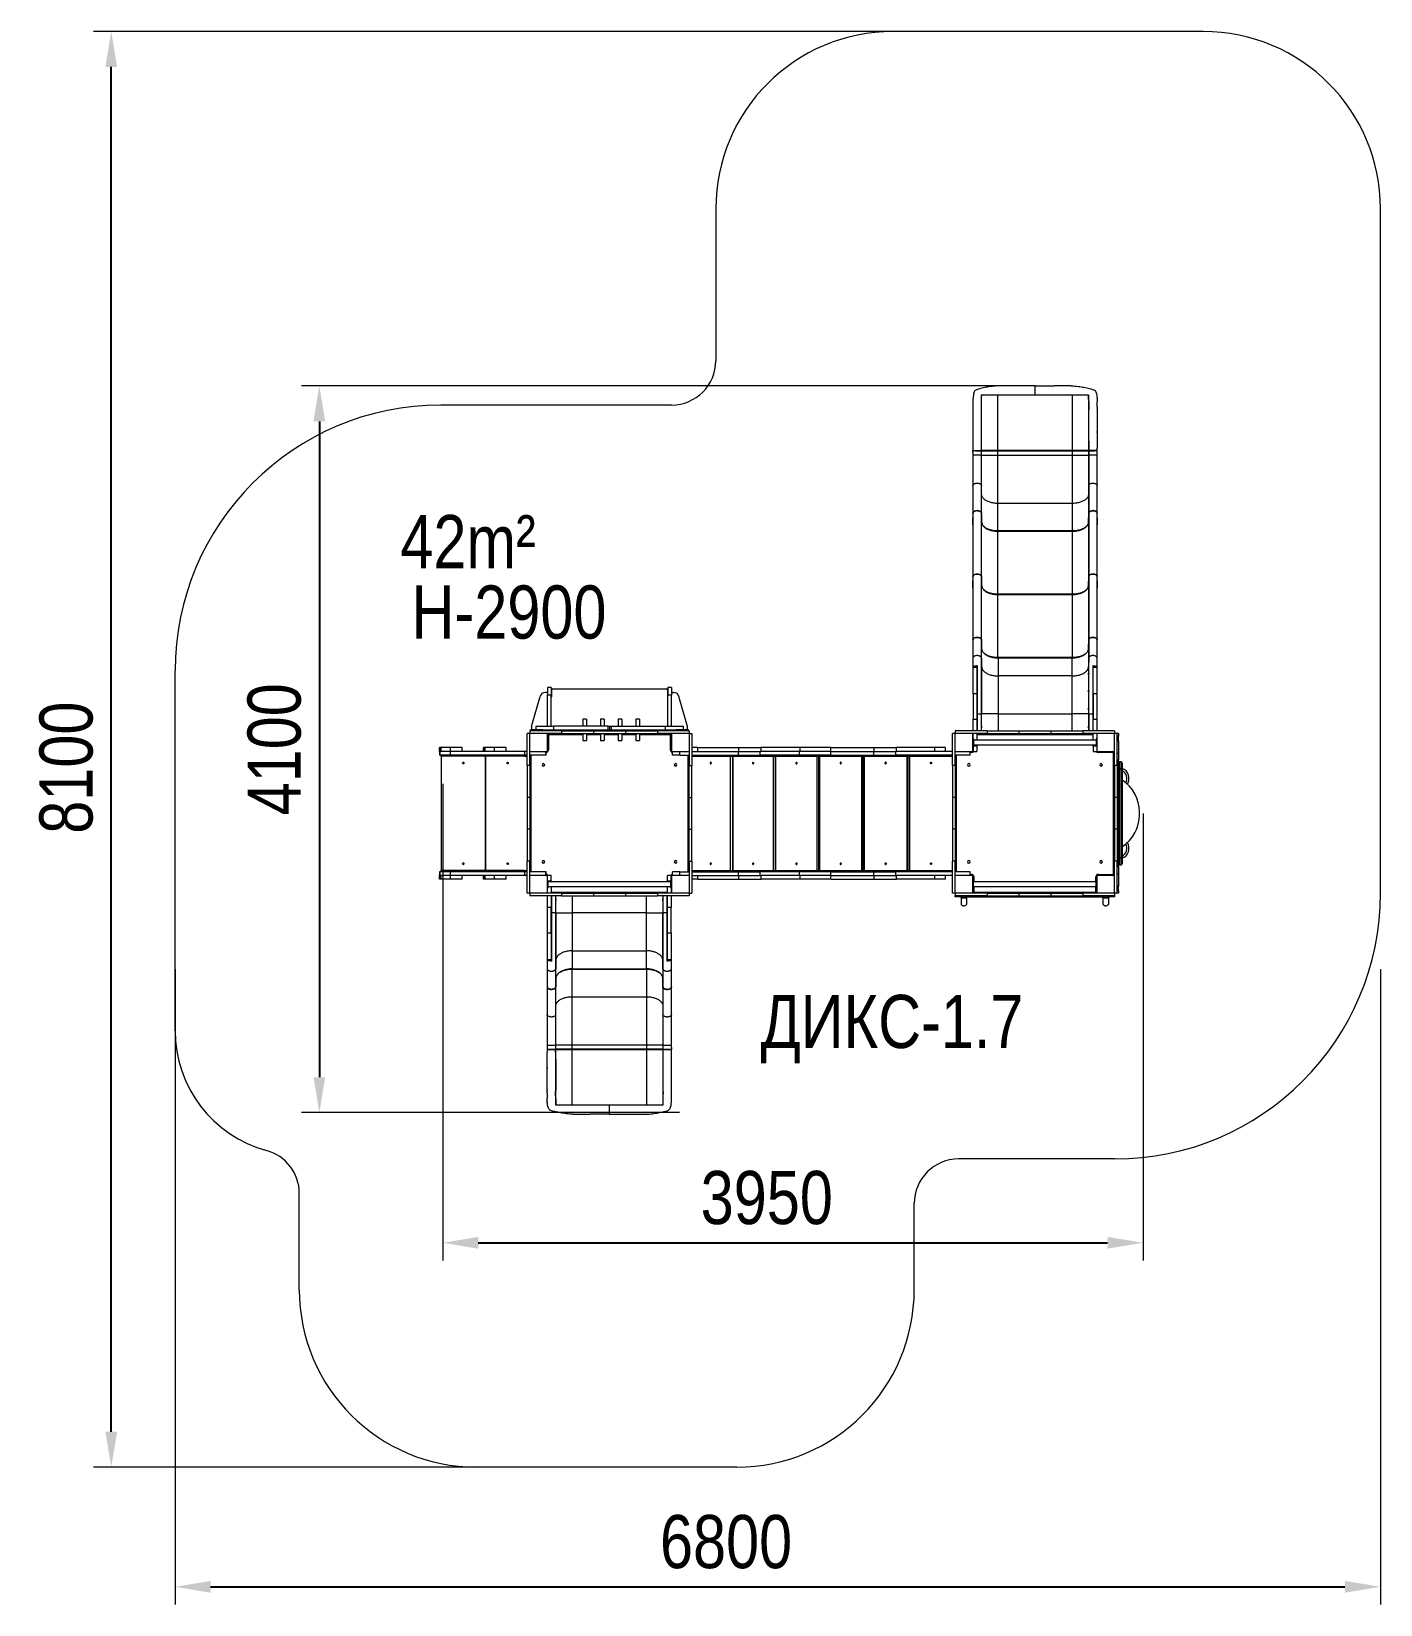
# Model space of a CAD drawing. Header units: millimetres. Extents: x -4225 to 3386, y -4404 to 4471.
import ezdxf

# ---------------------------------------------------------------- set-up
doc = ezdxf.new("R2010")
doc.units = ezdxf.units.MM
for name, color, linetype in [('DIKOM_АРТИКУЛ', 7, 'Continuous'), ('DIKOM_ЗОНА', 80, 'Continuous'), ('DIKOM_ОБЪЕКТ', 7, 'Continuous'), ('DIKOM_РАЗМЕР_ЗОНА', 7, 'Continuous'), ('DIKOM_РАЗМЕР_ОБЪЕКТА', 7, 'Continuous')]:
    doc.layers.add(name, color=color, linetype=linetype)
doc.styles.add('style1', font='arial.ttf', dxfattribs={"width": 0.8})
doc.dimstyles.new('1-50', dxfattribs={"dimtxt": 300, "dimasz": 200, "dimexe": 100, "dimexo": 0, "dimgap": 100, "dimtad": 1, "dimtxsty": 'style1', "dimcen": 200, "dimclrd": 7, "dimclre": 7, "dimclrt": 7, "dimadec": 1, "dimazin": 2, "dimtfac": 1, "dimtmove": 0, "dimatfit": 2, "dimfxl": 0, "dimlwd": 25, "dimlwe": 18, "dimarcsym": 0})

msp = doc.modelspace()

# ---------------------------------------------------------------- texts
at = {"layer": 'DIKOM_АРТИКУЛ', "insert": (-111.354, -964.582), "char_height": 300, "attachment_point": 1, "style": 'style1'}
msp.add_mtext_dynamic_manual_height_columns('ДИКС-1.7', width=1672.22746, gutter_width=20, heights=[0], dxfattribs=at)
at = {"layer": 'DIKOM_РАЗМЕР_ОБЪЕКТА', "insert": (-2143.567, 1742.699), "char_height": 300, "attachment_point": 1, "style": 'style1'}
msp.add_mtext_dynamic_manual_height_columns('4{\\fArial|b0|i0|c204|p34;2}m²', width=300, gutter_width=20, heights=[0], dxfattribs=at)
at = {"layer": 'DIKOM_РАЗМЕР_ОБЪЕКТА', "insert": (-2080.388, 1345.457), "char_height": 300, "width": 1145.9061, "attachment_point": 1, "style": 'style1'}
msp.add_mtext('H-2900', dxfattribs=at)

# ---------------------------------------------------------------- blocks, each defined once
blk = doc.blocks.new('*D1')
at = {"layer": 'Defpoints', "color": 0, "transparency": 16777216}
for p in [(-1903.8, 225.5), (2046.2, 59.5), (2046.2, -2363.3)]:
    blk.add_point(p, dxfattribs=at)
at = {"layer": 'DIKOM_РАЗМЕР_ОБЪЕКТА', "color": 7, "lineweight": 18, "transparency": 16777216}
for p, q in [((-1903.8, 225.5), (-1903.8, -2463.3)), ((2046.2, 59.5), (2046.2, -2463.3))]:
    blk.add_line(p, q, dxfattribs=at)
at = {"layer": 'DIKOM_РАЗМЕР_ОБЪЕКТА', "color": 7, "lineweight": 25, "transparency": 16777216}
blk.add_line((-1703.8, -2363.3), (1846.2, -2363.3), dxfattribs=at)
at = {"layer": 'DIKOM_РАЗМЕР_ОБЪЕКТА', "color": 7, "transparency": 16777216}
for points in [[(-1703.8, -2330), (-1703.8, -2396.7), (-1903.8, -2363.3)], [(1846.2, -2330), (1846.2, -2396.7), (2046.2, -2363.3)]]:
    blk.add_solid(points, dxfattribs=at)
at = {"layer": 'DIKOM_РАЗМЕР_ОБЪЕКТА', "color": 7, "transparency": 16777216, "insert": (-76.5, -2110), "char_height": 300, "attachment_point": 5, "style": 'style1'}
blk.add_mtext('3950', dxfattribs=at)
blk = doc.blocks.new('*D2')
at = {"layer": 'Defpoints', "color": 0, "transparency": 16777216}
for p in [(-3774.9, 4471), (1696.9, 4471), (-963.8, -3629)]:
    blk.add_point(p, dxfattribs=at)
at = {"layer": 'DIKOM_РАЗМЕР_ЗОНА', "color": 7, "lineweight": 18, "transparency": 16777216}
for p, q in [((1696.9, 4471), (-3874.9, 4471)), ((-963.8, -3629), (-3874.9, -3629))]:
    blk.add_line(p, q, dxfattribs=at)
at = {"layer": 'DIKOM_РАЗМЕР_ЗОНА', "color": 7, "lineweight": 25, "transparency": 16777216}
blk.add_line((-3774.9, -3429), (-3774.9, 4271), dxfattribs=at)
at = {"layer": 'DIKOM_РАЗМЕР_ЗОНА', "color": 7, "transparency": 16777216}
for points in [[(-3808.2, 4271), (-3741.5, 4271), (-3774.9, 4471)], [(-3808.2, -3429), (-3741.5, -3429), (-3774.9, -3629)]]:
    blk.add_solid(points, dxfattribs=at)
at = {"layer": 'DIKOM_РАЗМЕР_ЗОНА', "color": 7, "transparency": 16777216, "insert": (-4028, 317.4), "char_height": 300, "attachment_point": 5, "rotation": 90, "style": 'style1'}
blk.add_mtext('8100', dxfattribs=at)
blk = doc.blocks.new('*D3')
at = {"layer": 'Defpoints', "color": 0, "transparency": 16777216}
for p in [(-3414.8, -818.7), (3385.2, -818.7), (3385.2, -4304.3)]:
    blk.add_point(p, dxfattribs=at)
at = {"layer": 'DIKOM_РАЗМЕР_ЗОНА', "color": 7, "lineweight": 18, "transparency": 16777216}
for p, q in [((-3414.8, -818.7), (-3414.8, -4404.3)), ((3385.2, -818.7), (3385.2, -4404.3))]:
    blk.add_line(p, q, dxfattribs=at)
at = {"layer": 'DIKOM_РАЗМЕР_ЗОНА', "color": 7, "lineweight": 25, "transparency": 16777216}
blk.add_line((-3214.8, -4304.3), (3185.2, -4304.3), dxfattribs=at)
at = {"layer": 'DIKOM_РАЗМЕР_ЗОНА', "color": 7, "transparency": 16777216}
for points in [[(-3214.8, -4271), (-3214.8, -4337.7), (-3414.8, -4304.3)], [(3185.2, -4271), (3185.2, -4337.7), (3385.2, -4304.3)]]:
    blk.add_solid(points, dxfattribs=at)
at = {"layer": 'DIKOM_РАЗМЕР_ЗОНА', "color": 7, "transparency": 16777216, "insert": (-306.1, -4051.2), "char_height": 300, "attachment_point": 5, "style": 'style1'}
blk.add_mtext('6800', dxfattribs=at)
blk = doc.blocks.new('*D0')
at = {"layer": 'Defpoints', "color": 0, "transparency": 16777216}
for p in [(1412.8, 2471), (-2600.7, -1629), (-568.6, -1629)]:
    blk.add_point(p, dxfattribs=at)
at = {"layer": 'DIKOM_РАЗМЕР_ОБЪЕКТА', "color": 7, "lineweight": 18, "transparency": 16777216}
for p, q in [((1412.8, 2471), (-2700.7, 2471)), ((-568.6, -1629), (-2700.7, -1629))]:
    blk.add_line(p, q, dxfattribs=at)
at = {"layer": 'DIKOM_РАЗМЕР_ОБЪЕКТА', "color": 7, "lineweight": 25, "transparency": 16777216}
blk.add_line((-2600.7, 2271), (-2600.7, -1429), dxfattribs=at)
at = {"layer": 'DIKOM_РАЗМЕР_ОБЪЕКТА', "color": 7, "transparency": 16777216}
for points in [[(-2634, 2271), (-2567.4, 2271), (-2600.7, 2471)], [(-2634, -1429), (-2567.4, -1429), (-2600.7, -1629)]]:
    blk.add_solid(points, dxfattribs=at)
at = {"layer": 'DIKOM_РАЗМЕР_ОБЪЕКТА', "color": 7, "transparency": 16777216, "insert": (-2853.9, 421), "char_height": 300, "attachment_point": 5, "rotation": 90, "style": 'style1'}
blk.add_mtext('4100', dxfattribs=at)

# ---------------------------------------------------------------- dimensions: what is measured, and where the dimension line sits
at = {"layer": 'DIKOM_РАЗМЕР_ЗОНА'}
dim = msp.add_linear_dim(base=(-3774.863, 4471.001), p1=(-963.825, -3628.999), p2=(1696.897, 4471.001), angle=90, dimstyle='1-50', dxfattribs=at)
dim.commit()
dim.dimension.update_dxf_attribs({"geometry": '*D2', "text_midpoint": (-3774.863, 317.418), "dimtype": 160})
dim = msp.add_linear_dim(base=(3385.175, -4304.336), p1=(-3414.828, -818.672), p2=(3385.175, -818.672), dimstyle='1-50', dxfattribs=at)
dim.commit()
dim.dimension.update_dxf_attribs({"geometry": '*D3', "text_midpoint": (-306.096, -4304.336), "dimtype": 160})
at = {"layer": 'DIKOM_РАЗМЕР_ОБЪЕКТА'}
dim = msp.add_linear_dim(base=(-2600.696, -1628.999), p1=(1412.84, 2471.001), p2=(-568.596, -1628.999), angle=90, dimstyle='1-50', dxfattribs=at)
dim.commit()
dim.dimension.update_dxf_attribs({"geometry": '*D0', "text_midpoint": (-2600.696, 421.001), "dimtype": 160})
dim = msp.add_linear_dim(base=(2046.175, -2363.319), p1=(-1903.826, 225.531), p2=(2046.175, 59.464), dimstyle='1-50', dxfattribs=at)
dim.commit()
dim.dimension.update_dxf_attribs({"geometry": '*D1', "text_midpoint": (-76.533, -2363.319), "dimtype": 160})

# ---------------------------------------------------------------- linework, layer by layer
at = {"layer": 'DIKOM_ЗОНА', "color": 3, "lineweight": 15}
for p, q in [((2386.175, 4471.001), (636.175, 4471.001)), ((-363.825, 3471.001), (-363.825, 2613.464)), ((3386.175, -390.536), (3386.175, 3471.001)), ((-613.825, 2363.464), (-1914.828, 2363.464)), ((-3414.828, -1166.66), (-3414.828, 863.464)), ((1886.175, -1890.536), (1005.482, -1890.536)), ((-2713.825, -2628.999), (-2713.825, -2084.215)), ((755.482, -2628.999), (755.482, -2140.536)), ((-244.518, -3628.999), (-1713.825, -3628.999))]:
    msp.add_line(p, q, dxfattribs=at)
for centre, radius, start, end in [((636.175, 3471.001), 1000, 90, 180), ((2386.175, 3471.001), 1000, 0, 90), ((-613.825, 2613.464), 250, 270, 0), ((-1914.828, 863.464), 1500, 90, 180), ((1886.175, -390.536), 1500, 270, 0), ((-2713.825, -1166.66), 701.003, 180, 254.758954), ((-2963.825, -2084.215), 250, 0, 74.758954), ((1005.482, -2140.536), 250, 90, 180), ((-1713.825, -2628.999), 1000, 180, 270), ((-244.518, -2628.999), 1000, 270, 0)]:
    msp.add_arc(centre, radius, start, end, dxfattribs=at)
at = {"layer": 'DIKOM_ОБЪЕКТ', "color": 7, "linetype": 'Continuous', "lineweight": 15}
for p, q in [((1087.057, 2401.243), (1086.992, 2400.279)), ((1087.097, 2401.838), (1087.057, 2401.243)), ((1135.119, 2420.506), (1135.155, 2420.967)), ((1135.155, 2420.967), (1135.175, 2421.026)), ((1135.175, 2421.026), (1135.178, 2421.029)), ((1135.178, 2106.526), (1135.178, 2421.029)), ((1136.502, 2421.029), (1136.521, 2421.029)), ((1150.842, 2421.029), (1155.616, 2421.029)), ((1155.616, 2421.029), (1176.241, 2421.029)), ((1176.241, 2421.029), (1182.646, 2421.029)), ((1182.646, 2421.029), (1206.432, 2421.029)), ((1206.432, 2421.029), (1220.013, 2421.029)), ((1220.013, 2421.029), (1227.176, 2421.029)), ((1225.821, 2470.924), (1223.491, 2470.823)), ((1228.149, 2471.025), (1225.821, 2470.924)), ((1227.176, 2421.029), (1227.665, 2421.029)), ((1227.176, 2106.526), (1227.176, 2421.029)), ((1227.665, 2421.029), (1228.275, 2421.029)), ((1292.465, 2421.029), (1437.175, 2421.029)), ((1436.612, 2471.029), (1435.591, 2471.025)), ((1437.175, 2471.029), (1437.738, 2471.029)), ((1437.175, 2421.029), (1581.885, 2421.029)), ((1646.684, 2421.029), (1646.074, 2421.029)), ((1647.173, 2421.029), (1646.684, 2421.029)), ((1647.173, 2421.029), (1654.337, 2421.029)), ((1647.173, 2421.029), (1647.173, 2106.526)), ((1654.337, 2421.029), (1667.917, 2421.029)), ((1667.917, 2421.029), (1691.704, 2421.029)), ((1691.704, 2421.029), (1698.108, 2421.029)), ((1698.108, 2421.029), (1718.733, 2421.029)), ((1718.733, 2421.029), (1723.508, 2421.029)), ((1737.828, 2421.029), (1737.847, 2421.029)), ((1739.175, 2421.026), (1739.171, 2421.029)), ((1739.171, 2421.029), (1739.171, 2106.526)), ((1739.194, 2420.967), (1739.175, 2421.026)), ((1739.23, 2420.506), (1739.194, 2420.967)), ((1787.358, 2400.279), (1787.316, 2400.991)), ((1086.678, 2336.997), (1086.693, 2335.759)), ((1086.693, 2335.759), (1086.716, 2333.702)), ((1134.675, 2331.685), (1134.675, 2337.029)), ((1134.675, 2317.392), (1134.675, 2331.685)), ((1134.675, 2106.526), (1134.675, 2317.392)), ((1739.675, 2331.685), (1739.675, 2337.029)), ((1739.675, 2317.392), (1739.675, 2331.685)), ((1739.675, 2160.221), (1739.675, 2317.392)), ((1787.633, 2333.64), (1787.658, 2335.845)), ((1787.658, 2335.845), (1787.671, 2336.997)), ((1086.647, 2121.112), (1086.648, 2120.316)), ((1086.656, 2106.544), (1086.841, 2106.551)), ((1086.664, 2097.111), (1086.656, 2106.544)), ((1086.661, 2120.316), (1086.666, 2106.544)), ((1086.675, 2097.011), (1086.664, 2097.111)), ((1086.675, 2095.112), (1086.675, 2104.686)), ((1086.675, 2095.112), (1086.675, 2081.112)), ((1134.675, 2081.112), (1086.675, 2081.112)), ((1086.675, 2081.112), (1086.675, 1909.039)), ((1087.466, 2104.828), (1086.791, 2104.687)), ((1086.948, 2105.838), (1087.787, 2104.999)), ((1133.368, 2104.999), (1133.784, 2104.999)), ((1134.382, 2105.819), (1133.72, 2105.157)), ((1134.583, 2104.686), (1134.096, 2104.854)), ((1134.678, 2105.186), (1134.175, 2105.186)), ((1134.253, 2105.186), (1134.885, 2105.819)), ((1134.382, 2105.819), (1134.885, 2105.819)), ((1134.387, 2106.525), (1134.499, 2106.525)), ((1135.178, 2106.526), (1134.675, 2106.526)), ((1134.675, 2081.112), (1134.675, 2104.686)), ((1134.675, 2104.686), (1135.178, 2104.686)), ((1134.675, 1909.039), (1134.675, 2081.112)), ((1134.675, 2081.112), (1135.178, 2081.112)), ((1227.176, 2105.186), (1134.678, 2105.186)), ((1134.885, 2105.819), (1227.176, 2105.819)), ((1227.176, 2106.526), (1135.178, 2106.526)), ((1135.178, 2081.112), (1135.178, 2104.686)), ((1135.178, 2104.686), (1227.176, 2104.686)), ((1135.178, 1860.544), (1135.178, 2081.112)), ((1135.178, 2081.112), (1227.176, 2081.112)), ((1227.176, 2106.526), (1227.176, 2105.819)), ((1647.173, 2106.526), (1227.176, 2106.526)), ((1227.176, 2105.819), (1647.173, 2105.819)), ((1227.176, 2105.186), (1227.176, 2105.819)), ((1647.173, 2105.186), (1227.176, 2105.186)), ((1227.176, 2104.686), (1227.176, 2105.186)), ((1227.176, 2081.112), (1227.176, 2104.686)), ((1227.176, 2104.686), (1647.173, 2104.686)), ((1227.176, 1808.089), (1227.176, 2081.112)), ((1227.176, 2081.112), (1647.173, 2081.112)), ((1739.171, 2106.526), (1647.173, 2106.526)), ((1647.173, 2106.526), (1647.173, 2105.819)), ((1647.173, 2105.819), (1739.464, 2105.819)), ((1647.173, 2105.819), (1647.173, 2105.186)), ((1739.671, 2105.186), (1647.173, 2105.186)), ((1647.173, 2104.686), (1647.173, 2105.186)), ((1647.173, 2104.686), (1739.171, 2104.686)), ((1647.173, 2104.686), (1647.173, 2081.112)), ((1647.173, 2081.112), (1647.173, 1808.089)), ((1647.173, 2081.112), (1739.171, 2081.112)), ((1739.675, 2106.526), (1739.171, 2106.526)), ((1739.171, 2104.686), (1739.675, 2104.686)), ((1739.171, 2104.686), (1739.171, 2081.112)), ((1739.171, 2081.112), (1739.171, 1860.544)), ((1739.171, 2081.112), (1739.675, 2081.112)), ((1739.464, 2105.819), (1739.968, 2105.819)), ((1739.464, 2105.819), (1740.445, 2104.838)), ((1740.175, 2105.186), (1739.671, 2105.186)), ((1739.782, 2104.686), (1739.675, 2104.686)), ((1739.675, 2104.686), (1739.675, 2081.112)), ((1787.675, 2081.112), (1739.675, 2081.112)), ((1739.675, 2081.112), (1739.675, 1909.039)), ((1739.963, 2106.525), (1739.85, 2106.525)), ((1739.968, 2105.819), (1740.884, 2104.902)), ((1786.526, 2104.963), (1787.401, 2105.838)), ((1787.218, 2105.844), (1787.401, 2105.838)), ((1787.694, 2106.544), (1787.505, 2106.551)), ((1787.686, 2097.111), (1787.661, 2096.965)), ((1787.675, 2095.112), (1787.675, 2104.686)), ((1787.675, 2081.112), (1787.675, 2095.112)), ((1787.675, 1909.039), (1787.675, 2081.112)), ((1787.684, 2106.544), (1787.689, 2120.316)), ((1787.686, 2097.111), (1787.694, 2106.544)), ((1787.702, 2121.112), (1787.701, 2120.316)), ((1086.675, 1909.039), (1086.675, 1753.739)), ((1134.675, 1753.739), (1134.675, 1909.039)), ((1135.178, 1860.544), (1134.675, 1909.039)), ((1739.675, 1909.039), (1739.171, 1860.544)), ((1739.675, 1909.039), (1739.675, 1753.739)), ((1787.675, 1753.739), (1787.675, 1909.039)), ((1135.178, 1705.245), (1135.178, 1860.544)), ((1227.176, 1652.79), (1227.176, 1808.089)), ((1647.173, 1808.089), (1227.176, 1808.089)), ((1647.173, 1808.089), (1647.173, 1652.79)), ((1739.171, 1860.544), (1739.171, 1705.245)), ((1086.675, 1752.233), (1086.675, 1753.739)), ((1086.675, 1752.232), (1086.675, 1744.389)), ((1086.675, 1744.389), (1086.675, 1396.589)), ((1086.675, 1687.526), (1086.675, 1727.676)), ((1110.675, 1766.758), (1110.675, 1767.505)), ((1135.178, 1705.245), (1134.675, 1753.739)), ((1134.675, 1752.232), (1134.675, 1752.258)), ((1134.675, 1396.589), (1134.675, 1752.232)), ((1134.675, 1752.232), (1135.178, 1703.738)), ((1135.178, 1348.094), (1135.178, 1703.738)), ((1739.675, 1753.739), (1739.171, 1705.245)), ((1739.171, 1703.738), (1739.675, 1752.232)), ((1739.171, 1703.738), (1739.171, 1348.094)), ((1739.812, 1753.04), (1739.675, 1752.247)), ((1739.675, 1752.247), (1739.675, 1752.232)), ((1739.675, 1752.232), (1739.675, 1396.589)), ((1787.675, 1753.739), (1787.558, 1754.758)), ((1787.675, 1753.739), (1787.675, 1753.205)), ((1787.675, 1753.046), (1787.675, 1752.233)), ((1787.675, 1744.389), (1787.675, 1752.232)), ((1787.675, 1396.589), (1787.675, 1744.389)), ((1787.675, 1727.676), (1787.675, 1687.526)), ((1227.176, 1652.79), (1227.176, 1652.042)), ((1647.173, 1652.79), (1227.176, 1652.79)), ((1227.176, 1652.042), (1647.173, 1652.042)), ((1227.176, 1652.042), (1227.176, 1651.496)), ((1647.173, 1651.496), (1227.176, 1651.496)), ((1227.176, 1651.496), (1227.176, 1651.283)), ((1227.176, 1295.639), (1227.176, 1651.283)), ((1227.176, 1651.283), (1647.173, 1651.283)), ((1647.173, 1652.042), (1647.173, 1652.79)), ((1647.173, 1651.496), (1647.173, 1652.042)), ((1647.173, 1651.283), (1647.173, 1651.496)), ((1647.173, 1651.283), (1647.173, 1295.639)), ((1086.675, 1395.082), (1086.675, 1396.589)), ((1086.675, 1395.082), (1086.675, 1387.239)), ((1086.675, 1387.239), (1086.675, 1039.439)), ((1086.675, 1330.375), (1086.675, 1370.526)), ((1135.178, 1348.094), (1134.675, 1396.589)), ((1134.675, 1395.082), (1134.675, 1395.108)), ((1134.675, 1039.439), (1134.675, 1395.082)), ((1134.675, 1395.082), (1135.178, 1346.587)), ((1135.178, 1013.717), (1135.178, 1346.587)), ((1739.668, 1395.914), (1739.171, 1348.094)), ((1739.171, 1346.587), (1739.675, 1395.082)), ((1739.171, 1346.587), (1739.171, 1013.717)), ((1739.675, 1396.589), (1739.67, 1396.106)), ((1739.812, 1395.89), (1739.675, 1395.097)), ((1739.675, 1395.097), (1739.675, 1395.082)), ((1739.675, 1395.082), (1739.675, 1039.439)), ((1787.675, 1396.201), (1787.675, 1396.589)), ((1787.675, 1395.083), (1787.675, 1395.907)), ((1787.675, 1387.239), (1787.675, 1395.082)), ((1787.675, 1039.439), (1787.675, 1387.239)), ((1787.675, 1370.526), (1787.675, 1330.375)), ((1227.176, 1295.639), (1227.176, 1294.892)), ((1647.173, 1295.639), (1227.176, 1295.639)), ((1227.176, 1294.892), (1647.173, 1294.892)), ((1227.176, 1294.346), (1227.176, 1294.892)), ((1647.173, 1294.346), (1227.176, 1294.346)), ((1227.176, 1294.346), (1227.176, 1294.132)), ((1227.176, 938.489), (1227.176, 1294.132)), ((1227.176, 1294.132), (1647.173, 1294.132)), ((1647.173, 1295.639), (1647.173, 1294.892)), ((1647.173, 1294.892), (1647.173, 1294.346)), ((1647.173, 1294.132), (1647.173, 1294.346)), ((1647.173, 1294.132), (1647.173, 938.489)), ((1086.675, 1037.932), (1086.675, 1039.439)), ((1086.675, 1037.932), (1086.675, 1030.089)), ((1086.675, 1030.089), (1086.675, 935.886)), ((1086.675, 1012.802), (1086.675, 973.225)), ((1134.706, 1036.429), (1134.675, 1039.439)), ((1134.675, 935.886), (1134.675, 1037.932)), ((1134.675, 1037.932), (1135.676, 989.751)), ((1135.676, 887.706), (1135.676, 989.751)), ((1137.824, 978.69), (1137.745, 978.876)), ((1738.673, 989.751), (1739.675, 1037.932)), ((1738.673, 989.751), (1738.673, 887.706)), ((1739.665, 1038.531), (1739.643, 1036.429)), ((1739.675, 1039.439), (1739.673, 1039.227)), ((1739.824, 1039.128), (1739.675, 1037.932)), ((1739.675, 1037.932), (1739.675, 935.886)), ((1787.675, 1030.089), (1787.675, 1037.932)), ((1787.675, 935.886), (1787.675, 1030.089)), ((1787.675, 973.225), (1787.675, 1012.802)), ((1086.675, 935.886), (1086.675, 881.626)), ((1109.175, 890.346), (1109.175, 887.46)), ((1110.153, 892.908), (1110.153, 620.419)), ((1134.675, 935.886), (1134.675, 620.419)), ((1135.676, 887.706), (1134.675, 935.886)), ((1135.676, 620.419), (1135.676, 887.706)), ((1227.176, 938.489), (1227.176, 937.742)), ((1647.173, 938.489), (1227.176, 938.489)), ((1227.176, 937.742), (1647.173, 937.742)), ((1227.176, 937.212), (1227.176, 937.742)), ((1646.175, 937.195), (1228.175, 937.195)), ((1228.175, 937.195), (1228.175, 936.982)), ((1228.175, 936.982), (1228.175, 834.937)), ((1646.175, 936.982), (1228.175, 936.982)), ((1646.175, 936.982), (1646.175, 937.195)), ((1646.175, 834.937), (1646.175, 936.982)), ((1647.173, 938.489), (1647.173, 937.742)), ((1647.173, 937.742), (1647.173, 937.203)), ((1739.675, 935.886), (1738.673, 887.706)), ((1738.673, 887.706), (1738.673, 620.419)), ((1739.675, 620.419), (1739.675, 935.886)), ((1764.196, 620.419), (1764.196, 892.908)), ((1765.175, 890.346), (1765.175, 887.46)), ((1787.675, 881.626), (1787.675, 935.886)), ((1086.675, 881.626), (1086.675, 881.061)), ((1086.675, 881.061), (1086.675, 881.014)), ((1109.175, 887.124), (1088.175, 887.124)), ((1088.175, 887.124), (1088.175, 885.225)), ((1088.175, 885.225), (1109.175, 885.225)), ((1088.175, 733.365), (1088.175, 885.225)), ((1109.175, 887.124), (1109.175, 885.225)), ((1109.175, 885.225), (1109.175, 733.365)), ((1228.175, 834.937), (1228.175, 620.419)), ((1646.175, 834.937), (1228.175, 834.937)), ((1646.175, 620.419), (1646.175, 834.937)), ((1786.175, 887.124), (1765.175, 887.124)), ((1765.175, 887.124), (1765.175, 885.225)), ((1765.175, 885.225), (1786.175, 885.225)), ((1765.175, 733.365), (1765.175, 885.225)), ((1786.175, 887.124), (1786.175, 885.225)), ((1786.175, 885.225), (1786.175, 733.365)), ((1787.675, 881.061), (1787.675, 881.626)), ((1787.675, 881.014), (1787.675, 881.061)), ((-1403.16, 549.553), (-1355.56, 719.553)), ((-1403.16, 549.553), (-1355.56, 719.553)), ((-1355.56, 719.553), (-1355.56, 719.553)), ((-1319.825, 741.464), (-1326.671, 741.464)), ((-1326.671, 741.464), (-1326.671, 741.464)), ((-1319.825, 741.464), (-1326.671, 741.464)), ((-1319.825, 741.464), (-1319.825, 741.464)), ((-1292.825, 769.464), (-1313.825, 769.464)), ((-1313.825, 769.464), (-1313.825, 726.78)), ((-1292.825, 726.78), (-1313.825, 726.78)), ((-1313.825, 551.464), (-1313.825, 726.78)), ((-1292.825, 769.464), (-1292.825, 726.78)), ((-1292.825, 551.464), (-1292.825, 726.78)), ((-1291.825, 755.464), (-1291.825, 717.464)), ((-1285.825, 761.464), (-641.825, 761.464)), ((-1285.825, 761.464), (-1285.825, 761.464)), ((-1285.825, 761.464), (-641.825, 761.464)), ((-641.825, 761.464), (-641.825, 761.464)), ((-635.825, 755.464), (-635.825, 717.464)), ((-613.825, 769.464), (-634.825, 769.464)), ((-634.825, 769.464), (-634.825, 726.78)), ((-613.825, 726.78), (-634.825, 726.78)), ((-634.825, 551.464), (-634.825, 726.78)), ((-613.825, 769.464), (-613.825, 726.78)), ((-613.825, 551.464), (-613.825, 726.78)), ((-607.825, 741.464), (-600.979, 741.464)), ((-607.825, 741.464), (-607.825, 741.464)), ((-607.825, 741.464), (-600.979, 741.464)), ((-600.979, 741.464), (-600.979, 741.464)), ((-524.49, 549.553), (-572.09, 719.553)), ((-572.09, 719.553), (-572.09, 719.553)), ((-524.49, 549.553), (-572.09, 719.553)), ((1109.175, 733.365), (1088.175, 733.365)), ((1088.175, 733.365), (1088.175, 590.614)), ((1109.175, 733.365), (1109.175, 590.614)), ((1786.175, 733.365), (1765.175, 733.365)), ((1765.175, 733.365), (1765.175, 590.614)), ((1786.175, 733.365), (1786.175, 590.614)), ((-1404.271, 541.464), (-1404.271, 541.464)), ((-1403.16, 549.553), (-1403.16, 549.553)), ((-1378.825, 551.464), (-1378.825, 530.464)), ((-1378.825, 551.464), (-1278.825, 551.464)), ((-1278.825, 551.464), (-1278.825, 530.464)), ((-973.825, 551.464), (-1278.825, 551.464)), ((-1093.825, 590.464), (-1114.825, 590.464)), ((-1114.825, 590.464), (-1114.825, 589.554)), ((-1114.825, 589.554), (-1114.825, 551.464)), ((-1093.825, 590.464), (-1093.825, 589.554)), ((-1093.825, 589.554), (-1093.825, 551.464)), ((-993.825, 590.464), (-1014.825, 590.464)), ((-1014.825, 590.464), (-1014.825, 589.554)), ((-1014.825, 589.554), (-1014.825, 551.464)), ((-993.825, 590.464), (-993.825, 589.554)), ((-993.825, 589.554), (-993.825, 551.464)), ((-973.825, 551.464), (-973.825, 530.464)), ((-973.825, 551.464), (-963.825, 551.464)), ((-963.825, 551.464), (-963.825, 530.464)), ((-963.825, 551.464), (-963.825, 530.464)), ((-963.825, 551.464), (-953.825, 551.464)), ((-953.825, 551.464), (-953.825, 530.464)), ((-953.825, 551.464), (-648.825, 551.464)), ((-893.825, 590.464), (-914.825, 590.464)), ((-914.825, 590.464), (-914.825, 589.554)), ((-914.825, 589.554), (-914.825, 551.464)), ((-893.825, 590.464), (-893.825, 589.554)), ((-893.825, 589.554), (-893.825, 551.464)), ((-793.825, 590.464), (-814.825, 590.464)), ((-814.825, 590.464), (-814.825, 589.554)), ((-814.825, 589.554), (-814.825, 551.464)), ((-793.825, 590.464), (-793.825, 589.554)), ((-793.825, 589.554), (-793.825, 551.464)), ((-648.825, 551.464), (-648.825, 530.464)), ((-648.825, 551.464), (-548.825, 551.464)), ((-548.825, 551.464), (-548.825, 530.464)), ((-524.49, 549.553), (-524.49, 549.553)), ((-523.379, 541.464), (-523.379, 541.464)), ((1088.175, 590.614), (1109.175, 590.614)), ((1088.175, 524.464), (1088.175, 590.614)), ((1109.175, 620.419), (1110.153, 620.419)), ((1109.175, 590.614), (1109.175, 524.464)), ((1110.153, 620.419), (1134.675, 620.419)), ((1110.153, 620.419), (1110.153, 524.464)), ((1134.675, 524.464), (1134.675, 620.419)), ((1134.675, 620.419), (1135.676, 620.419)), ((1135.676, 524.464), (1135.676, 620.419)), ((1228.175, 620.419), (1135.676, 620.419)), ((1228.175, 620.419), (1646.175, 620.419)), ((1228.175, 620.419), (1228.175, 524.464)), ((1738.673, 620.419), (1646.175, 620.419)), ((1646.175, 524.464), (1646.175, 620.419)), ((1738.673, 620.419), (1738.673, 524.464)), ((1738.673, 620.419), (1739.675, 620.419)), ((1739.675, 620.419), (1764.196, 620.419)), ((1739.675, 620.419), (1739.675, 524.464)), ((1764.196, 620.419), (1765.175, 620.419)), ((1764.196, 524.464), (1764.196, 620.419)), ((1765.175, 590.614), (1786.175, 590.614)), ((1765.175, 524.464), (1765.175, 590.614)), ((1786.175, 590.614), (1786.175, 524.464)), ((-1413.825, 509.464), (-1428.825, 509.464)), ((-1428.825, 329.464), (-1428.825, 509.464)), ((-1233.825, 524.464), (-1413.825, 524.464)), ((-1413.825, 524.464), (-1413.825, 509.464)), ((-1413.825, 329.464), (-1413.825, 509.464)), ((-1233.825, 509.464), (-1413.825, 509.464)), ((-1408.825, 524.464), (-1408.825, 530.464)), ((-1339.556, 530.464), (-1408.825, 530.464)), ((-1339.556, 530.464), (-1312.591, 530.464)), ((-1339.556, 524.464), (-1339.556, 530.464)), ((-1313.825, 409.464), (-1313.825, 509.464)), ((-1313.825, 409.464), (-1313.825, 509.464)), ((-1307.825, 499.464), (-1313.825, 499.464)), ((-1312.591, 530.464), (-615.06, 530.464)), ((-1312.591, 524.464), (-1312.591, 530.464)), ((-1307.825, 499.464), (-1307.825, 417.464)), ((-1303.825, 509.464), (-1303.825, 503.464)), ((-1114.825, 503.464), (-1303.825, 503.464)), ((-1233.825, 524.464), (-1233.825, 509.464)), ((-1233.825, 524.464), (-1053.825, 524.464)), ((-1233.825, 509.464), (-1053.825, 509.464)), ((-1114.825, 509.464), (-1114.825, 470.464)), ((-1114.825, 470.464), (-1093.825, 470.464)), ((-1093.825, 509.464), (-1093.825, 470.464)), ((-1014.825, 503.464), (-1093.825, 503.464)), ((-1053.825, 524.464), (-1053.825, 509.464)), ((-1053.825, 524.464), (-873.825, 524.464)), ((-1053.825, 509.464), (-873.825, 509.464)), ((-1014.825, 509.464), (-1014.825, 470.464)), ((-1014.825, 470.464), (-993.825, 470.464)), ((-993.825, 509.464), (-993.825, 470.464)), ((-914.825, 503.464), (-993.825, 503.464)), ((-914.825, 509.464), (-914.825, 470.464)), ((-914.825, 470.464), (-893.825, 470.464)), ((-893.825, 509.464), (-893.825, 470.464)), ((-814.825, 503.464), (-893.825, 503.464)), ((-873.825, 524.464), (-873.825, 509.464)), ((-873.825, 524.464), (-693.825, 524.464)), ((-873.825, 509.464), (-693.825, 509.464)), ((-814.825, 509.464), (-814.825, 470.464)), ((-814.825, 470.464), (-793.825, 470.464)), ((-793.825, 509.464), (-793.825, 470.464)), ((-623.825, 503.464), (-793.825, 503.464)), ((-693.825, 524.464), (-693.825, 509.464)), ((-513.825, 524.464), (-693.825, 524.464)), ((-513.825, 509.464), (-693.825, 509.464)), ((-623.825, 503.464), (-623.825, 509.464)), ((-619.825, 417.464), (-619.825, 499.464)), ((-619.825, 499.464), (-613.825, 499.464)), ((-615.06, 530.464), (-588.094, 530.464)), ((-615.06, 524.464), (-615.06, 530.464)), ((-613.825, 509.464), (-613.825, 409.464)), ((-518.825, 530.464), (-588.094, 530.464)), ((-588.094, 524.464), (-588.094, 530.464)), ((-518.825, 524.464), (-518.825, 530.464)), ((-513.825, 524.464), (-513.825, 509.464)), ((-513.825, 509.464), (-498.825, 509.464)), ((-513.825, 509.464), (-513.825, 329.464)), ((-498.825, 509.464), (-498.825, 329.464)), ((986.175, 509.464), (971.175, 509.464)), ((971.175, 329.464), (971.175, 509.464)), ((986.175, 524.464), (986.175, 509.464)), ((1166.175, 524.464), (986.175, 524.464)), ((986.175, 329.464), (986.175, 509.464)), ((1166.175, 509.464), (986.175, 509.464)), ((1086.175, 409.464), (1086.175, 509.464)), ((1088.175, 499.464), (1086.175, 499.464)), ((1090.175, 479.464), (1086.175, 479.464)), ((1088.175, 479.464), (1088.175, 509.464)), ((1090.175, 479.464), (1090.175, 439.464)), ((1782.175, 472.964), (1090.175, 472.964)), ((1090.175, 445.964), (1782.175, 445.964)), ((1109.175, 509.464), (1109.175, 472.964)), ((1765.175, 503.464), (1109.175, 503.464)), ((1109.175, 445.964), (1109.175, 439.463)), ((1133.675, 509.464), (1134.676, 509.464)), ((1166.175, 524.464), (1166.175, 509.464)), ((1166.175, 524.464), (1346.175, 524.464)), ((1166.175, 509.464), (1346.175, 509.464)), ((1346.175, 524.464), (1346.175, 509.464)), ((1346.175, 524.464), (1526.175, 524.464)), ((1346.175, 509.464), (1526.175, 509.464)), ((1526.175, 524.464), (1526.175, 509.464)), ((1526.175, 524.464), (1706.175, 524.464)), ((1526.175, 509.464), (1706.175, 509.464)), ((1706.175, 524.464), (1706.175, 509.464)), ((1886.175, 524.464), (1706.175, 524.464)), ((1886.175, 509.464), (1706.175, 509.464)), ((1739.673, 509.464), (1740.675, 509.464)), ((1765.175, 472.964), (1765.175, 509.464)), ((1765.175, 439.463), (1765.175, 445.964)), ((1786.175, 479.464), (1782.175, 479.464)), ((1782.175, 479.464), (1782.175, 439.464)), ((1786.175, 509.464), (1786.175, 409.464)), ((1886.175, 524.464), (1886.175, 509.464)), ((1901.175, 509.464), (1886.175, 509.464)), ((1886.175, 329.464), (1886.175, 509.464)), ((1907.175, 509.464), (1901.175, 509.464)), ((1901.175, 329.464), (1901.175, 509.464)), ((1907.175, 494.464), (1901.175, 494.464)), ((1901.175, 469.464), (1907.175, 469.464)), ((1907.175, 509.464), (1907.175, 494.464)), ((1907.175, 469.464), (1907.175, 494.464)), ((1907.175, 469.464), (1907.175, 399.464)), ((-1922.94, 430.464), (-1922.94, 409.464)), ((-1922.934, 430.464), (-1922.94, 430.464)), ((-1922.934, 409.464), (-1922.94, 409.464)), ((-1922.934, 409.464), (-1922.934, 430.464)), ((-1922.933, 430.464), (-1922.934, 430.464)), ((-1922.933, 409.464), (-1922.934, 409.464)), ((-1922.933, 409.464), (-1922.933, 430.464)), ((-1914.089, 430.464), (-1922.933, 430.464)), ((-1922.319, 409.464), (-1922.933, 409.464)), ((-1922.322, 409.464), (-1922.322, 388.464)), ((-1919.578, 388.464), (-1922.322, 388.464)), ((-1919.658, 409.464), (-1922.319, 409.464)), ((-1914.089, 409.464), (-1919.658, 409.464)), ((-1919.578, 388.464), (-1919.578, 409.464)), ((-1860.293, 388.464), (-1919.578, 388.464)), ((-1914.089, 409.464), (-1914.089, 430.464)), ((-1860.547, 430.464), (-1914.089, 430.464)), ((-1860.547, 409.464), (-1914.089, 409.464)), ((-1913.826, 382.464), (-1913.826, 388.464)), ((-1913.826, 382.464), (-1913.826, 388.464)), ((-1913.826, 382.464), (-1913.826, -263.536)), ((-1912.663, 382.464), (-1913.826, 382.464)), ((-1913.826, 382.464), (-1913.826, 382.464)), ((-1913.826, 382.464), (-1913.826, -263.536)), ((-1913.826, 382.464), (-1913.826, 382.464)), ((-1881.549, 382.464), (-1912.663, 382.464)), ((-1881.549, 382.464), (-1881.549, 388.464)), ((-1466.132, 382.464), (-1881.549, 382.464)), ((-1860.547, 409.464), (-1860.547, 430.464)), ((-1795.708, 430.464), (-1860.547, 430.464)), ((-1839.212, 409.464), (-1860.547, 409.464)), ((-1860.293, 388.464), (-1860.293, 409.464)), ((-1441.388, 388.464), (-1860.293, 388.464)), ((-1441.388, 409.464), (-1839.212, 409.464)), ((-1795.708, 409.464), (-1795.708, 430.464)), ((-1674.649, 430.464), (-1674.649, 409.464)), ((-1674.643, 430.464), (-1674.649, 430.464)), ((-1674.643, 409.464), (-1674.643, 430.464)), ((-1674.642, 430.464), (-1674.643, 430.464)), ((-1674.642, 409.464), (-1674.642, 430.464)), ((-1665.798, 430.464), (-1674.642, 430.464)), ((-1665.798, 409.464), (-1665.798, 430.464)), ((-1612.255, 430.464), (-1665.798, 430.464)), ((-1663.826, -263.536), (-1663.826, 382.464)), ((-1663.823, 382.464), (-1663.823, -263.536)), ((-1663.823, 382.464), (-1663.823, -263.536)), ((-1612.255, 409.464), (-1612.255, 430.464)), ((-1547.417, 430.464), (-1612.255, 430.464)), ((-1547.417, 409.464), (-1547.417, 430.464)), ((-1466.132, 382.464), (-1466.132, 388.464)), ((-1444.576, 382.464), (-1466.132, 382.464)), ((-1444.576, 382.464), (-1444.576, 388.464)), ((-1444.576, 382.464), (-1428.825, 382.464)), ((-1441.388, 388.464), (-1441.388, 409.464)), ((-1428.825, 409.464), (-1441.388, 409.464)), ((-1428.825, 388.464), (-1441.388, 388.464)), ((-1413.825, 409.464), (-1313.825, 409.464)), ((-1413.825, 409.464), (-1313.825, 409.464)), ((-1322.379, 388.464), (-1413.825, 388.464)), ((-1407.825, 388.464), (-1407.825, -269.536)), ((-1322.379, 388.464), (-1322.379, 409.464)), ((-1321.446, 388.464), (-1322.379, 388.464)), ((-1321.446, 388.464), (-1321.446, 409.464)), ((-1307.825, 417.464), (-1313.825, 417.464)), ((-619.825, 417.464), (-613.825, 417.464)), ((-613.825, 409.464), (-513.825, 409.464)), ((-608.825, 388.464), (-608.825, 409.464)), ((-566.421, 388.464), (-608.825, 388.464)), ((-566.421, 388.464), (-566.421, 409.464)), ((-566.421, 388.464), (-513.825, 388.464)), ((-519.825, -269.536), (-519.825, 388.464)), ((-464.509, 430.464), (-498.825, 430.464)), ((-498.825, 409.464), (-235.089, 409.464)), ((-498.825, 388.464), (-235.089, 388.464)), ((-498.825, 382.464), (962.872, 382.464)), ((-464.509, 409.464), (-464.509, 430.464)), ((-464.509, 430.464), (-233.57, 430.464)), ((-280.471, -263.536), (-280.471, 382.464)), ((-268.55, -263.536), (-268.55, 382.464)), ((-268.43, 382.464), (-268.43, -263.536)), ((-235.089, 388.464), (-235.089, 409.464)), ((-235.089, 409.464), (-112.943, 409.464)), ((-235.089, 388.464), (-112.943, 388.464)), ((-233.57, 409.464), (-233.57, 430.464)), ((-233.57, 430.464), (-108.685, 430.464)), ((-112.943, 388.464), (-112.943, 409.464)), ((108.368, 409.464), (-112.943, 409.464)), ((108.368, 388.464), (-112.943, 388.464)), ((-108.685, 409.464), (-108.685, 430.464)), ((112.626, 430.464), (-108.685, 430.464)), ((-38.526, -263.536), (-38.526, 382.464)), ((-27.92, -263.536), (-27.92, 382.464)), ((-26.395, 382.464), (-26.395, -263.536)), ((108.368, 388.464), (108.368, 409.464)), ((284.46, 409.464), (108.368, 409.464)), ((284.46, 388.464), (108.368, 388.464)), ((112.626, 409.464), (112.626, 430.464)), ((285.539, 430.464), (112.626, 430.464)), ((208.534, -263.536), (208.534, 382.464)), ((217.767, -263.536), (217.767, 382.464)), ((220.991, 382.464), (220.991, -263.536)), ((284.46, 388.464), (284.46, 409.464)), ((284.46, 409.464), (527.621, 409.464)), ((284.46, 388.464), (527.621, 388.464)), ((285.539, 409.464), (285.539, 430.464)), ((285.539, 430.464), (528.7, 430.464)), ((460.008, -263.536), (460.008, 382.464)), ((467.923, -263.536), (467.923, 382.464)), ((472.675, 382.464), (472.675, -263.536)), ((527.621, 388.464), (527.621, 409.464)), ((527.621, 409.464), (651.299, 409.464)), ((527.621, 388.464), (651.299, 388.464)), ((528.7, 409.464), (528.7, 430.464)), ((528.7, 430.464), (655.152, 430.464)), ((651.299, 388.464), (651.299, 409.464)), ((971.175, 409.464), (651.299, 409.464)), ((971.175, 388.464), (651.299, 388.464)), ((655.152, 409.464), (655.152, 430.464)), ((870.769, 430.464), (655.152, 430.464)), ((715.224, -263.536), (715.224, 382.464)), ((721.767, -263.536), (721.767, 382.464)), ((727.951, 382.464), (727.951, -263.536)), ((870.769, 409.464), (870.769, 430.464)), ((931.72, 430.464), (870.769, 430.464)), ((931.72, 409.464), (931.72, 430.464)), ((962.872, 388.464), (962.872, 382.464)), ((962.872, 382.464), (971.175, 382.464)), ((986.175, 409.464), (1086.175, 409.464)), ((1071.175, 388.464), (986.175, 388.464)), ((992.175, 388.464), (992.175, -269.536)), ((1071.175, 388.464), (1071.175, 409.464)), ((1078.175, 403.464), (1071.175, 403.464)), ((1078.175, 403.464), (1078.175, 409.464)), ((1090.175, 439.464), (1086.175, 439.464)), ((1088.175, 417.464), (1086.175, 417.464)), ((1088.175, 439.463), (1088.175, 439.464)), ((1109.175, 439.463), (1088.175, 439.463)), ((1088.175, 439.463), (1088.175, 409.464)), ((1088.175, 409.464), (1109.175, 409.464)), ((1109.175, 439.463), (1109.175, 409.464)), ((1786.175, 439.463), (1765.175, 439.463)), ((1765.175, 439.463), (1765.175, 409.464)), ((1765.175, 409.464), (1786.175, 409.464)), ((1786.175, 439.464), (1782.175, 439.464)), ((1786.175, 409.464), (1886.175, 409.464)), ((1794.175, 403.464), (1794.175, 409.464)), ((1876.175, 403.464), (1794.175, 403.464)), ((1876.175, 403.464), (1876.175, 409.464)), ((1880.175, -280.536), (1880.175, 399.464)), ((1880.175, 399.464), (1886.175, 399.464)), ((1901.175, 399.464), (1907.175, 399.464)), ((1907.175, 359.464), (1901.175, 359.464)), ((1907.175, 399.464), (1907.175, 359.464)), ((1907.175, 309.464), (1907.175, 359.464)), ((-1413.825, 329.464), (-1428.825, 329.464)), ((-1428.825, 329.464), (-1428.825, 149.464)), ((-1413.825, 329.464), (-1413.825, 149.464)), ((-513.825, 329.464), (-498.825, 329.464)), ((-513.825, 149.464), (-513.825, 329.464)), ((-498.825, 149.464), (-498.825, 329.464)), ((986.175, 329.464), (971.175, 329.464)), ((971.175, 329.464), (971.175, 149.464)), ((986.175, 329.464), (986.175, 149.464)), ((1901.175, 329.464), (1886.175, 329.464)), ((1886.175, 329.464), (1886.175, 149.464)), ((1901.175, 329.464), (1901.175, 149.464)), ((1901.175, 309.464), (1907.175, 309.464)), ((1907.175, 309.464), (1907.175, -190.536)), ((1922.175, 349.464), (1913.175, 349.464)), ((1913.175, 349.464), (1913.175, 310.611)), ((1913.175, 310.611), (1922.175, 310.611)), ((1913.175, 310.611), (1913.175, -191.683)), ((1922.175, 310.611), (1913.175, 310.611)), ((1922.175, 349.464), (1922.175, 310.611)), ((1922.175, 310.611), (1922.175, -191.683)), ((1928.175, 343.464), (1928.175, 305.415)), ((1928.175, 305.415), (1928.175, -186.487)), ((-1413.825, 149.464), (-1428.825, 149.464)), ((-1428.825, 149.464), (-1428.825, -30.536)), ((-1413.825, 149.464), (-1413.825, -30.536)), ((-513.825, 149.464), (-498.825, 149.464)), ((-513.825, -30.536), (-513.825, 149.464)), ((-498.825, -30.536), (-498.825, 149.464)), ((986.175, 149.464), (971.175, 149.464)), ((971.175, 149.464), (971.175, -30.536)), ((986.175, 149.464), (986.175, -30.536)), ((1901.175, 149.464), (1886.175, 149.464)), ((1886.175, 149.464), (1886.175, -30.536)), ((1901.175, 149.464), (1901.175, -30.536)), ((2026.175, 51.71), (2026.175, 67.218)), ((-1413.825, -30.536), (-1428.825, -30.536)), ((-1428.825, -30.536), (-1428.825, -210.536)), ((-1413.825, -30.536), (-1413.825, -210.536)), ((-513.825, -30.536), (-498.825, -30.536)), ((-513.825, -210.536), (-513.825, -30.536)), ((-498.825, -210.536), (-498.825, -30.536)), ((986.175, -30.536), (971.175, -30.536)), ((971.175, -30.536), (971.175, -210.536)), ((986.175, -30.536), (986.175, -210.536)), ((1901.175, -30.536), (1886.175, -30.536)), ((1886.175, -30.536), (1886.175, -210.536)), ((1901.175, -30.536), (1901.175, -210.536)), ((-1913.826, -263.536), (-1912.663, -263.536)), ((-1913.826, -263.536), (-1913.826, -263.536)), ((-1913.826, -269.536), (-1913.826, -263.536)), ((-1913.826, -263.536), (-1913.826, -263.536)), ((-1913.826, -269.536), (-1913.826, -263.536)), ((-1881.549, -263.536), (-1912.663, -263.536)), ((-1466.132, -263.536), (-1881.549, -263.536)), ((-1881.549, -269.536), (-1881.549, -263.536)), ((-1444.576, -263.536), (-1466.132, -263.536)), ((-1466.132, -269.536), (-1466.132, -263.536)), ((-1444.576, -263.536), (-1428.825, -263.536)), ((-1444.576, -269.536), (-1444.576, -263.536)), ((-1413.825, -210.536), (-1428.825, -210.536)), ((-1428.825, -390.536), (-1428.825, -210.536)), ((-1413.825, -390.536), (-1413.825, -210.536)), ((-513.825, -210.536), (-513.825, -390.536)), ((-513.825, -210.536), (-498.825, -210.536)), ((-498.825, -210.536), (-498.825, -390.536)), ((-498.825, -263.536), (962.872, -263.536)), ((962.872, -263.536), (971.175, -263.536)), ((962.872, -263.536), (962.872, -269.536)), ((986.175, -210.536), (971.175, -210.536)), ((971.175, -390.536), (971.175, -210.536)), ((986.175, -390.536), (986.175, -210.536)), ((1901.175, -210.536), (1886.175, -210.536)), ((1886.175, -390.536), (1886.175, -210.536)), ((1907.175, -190.536), (1901.175, -190.536)), ((1901.175, -390.536), (1901.175, -210.536)), ((1901.175, -240.536), (1907.175, -240.536)), ((1907.175, -240.536), (1907.175, -190.536)), ((1907.175, -240.536), (1907.175, -280.536)), ((1922.175, -191.683), (1913.175, -191.683)), ((1913.175, -191.683), (1922.175, -191.683)), ((1913.175, -191.683), (1913.175, -230.536)), ((1913.175, -230.536), (1922.175, -230.536)), ((1922.175, -191.683), (1922.175, -230.536)), ((1928.175, -186.487), (1928.175, -224.536)), ((-1922.94, -290.536), (-1922.94, -311.536)), ((-1922.934, -290.536), (-1922.94, -290.536)), ((-1922.934, -311.536), (-1922.94, -311.536)), ((-1922.934, -311.536), (-1922.934, -290.536)), ((-1922.933, -290.536), (-1922.934, -290.536)), ((-1922.933, -311.536), (-1922.934, -311.536)), ((-1922.933, -311.536), (-1922.933, -290.536)), ((-1922.319, -290.536), (-1922.933, -290.536)), ((-1914.089, -311.536), (-1922.933, -311.536)), ((-1922.322, -269.536), (-1922.322, -290.536)), ((-1919.578, -269.536), (-1922.322, -269.536)), ((-1919.658, -290.536), (-1922.319, -290.536)), ((-1914.089, -290.536), (-1919.658, -290.536)), ((-1919.578, -290.536), (-1919.578, -269.536)), ((-1860.293, -269.536), (-1919.578, -269.536)), ((-1914.089, -311.536), (-1914.089, -290.536)), ((-1860.547, -290.536), (-1914.089, -290.536)), ((-1860.547, -311.536), (-1914.089, -311.536)), ((-1860.547, -311.536), (-1860.547, -290.536)), ((-1839.212, -290.536), (-1860.547, -290.536)), ((-1795.708, -311.536), (-1860.547, -311.536)), ((-1860.293, -290.536), (-1860.293, -269.536)), ((-1441.388, -269.536), (-1860.293, -269.536)), ((-1441.388, -290.536), (-1839.212, -290.536)), ((-1795.708, -311.536), (-1795.708, -290.536)), ((-1674.649, -290.536), (-1674.649, -311.536)), ((-1674.643, -311.536), (-1674.649, -311.536)), ((-1674.643, -311.536), (-1674.643, -290.536)), ((-1674.642, -311.536), (-1674.643, -311.536)), ((-1674.642, -311.536), (-1674.642, -290.536)), ((-1665.798, -311.536), (-1674.642, -311.536)), ((-1665.798, -311.536), (-1665.798, -290.536)), ((-1612.255, -311.536), (-1665.798, -311.536)), ((-1612.255, -311.536), (-1612.255, -290.536)), ((-1547.417, -311.536), (-1612.255, -311.536)), ((-1547.417, -311.536), (-1547.417, -290.536)), ((-1441.388, -290.536), (-1441.388, -269.536)), ((-1428.825, -269.536), (-1441.388, -269.536)), ((-1428.825, -290.536), (-1441.388, -290.536)), ((-1322.379, -269.536), (-1413.825, -269.536)), ((-1313.825, -290.536), (-1413.825, -290.536)), ((-1322.379, -290.536), (-1322.379, -269.536)), ((-1321.446, -269.536), (-1322.379, -269.536)), ((-1321.446, -290.536), (-1321.446, -269.536)), ((-1292.825, -290.536), (-1313.825, -290.536)), ((-1313.825, -390.536), (-1313.825, -290.536)), ((-1313.825, -320.535), (-1292.825, -320.535)), ((-1313.825, -320.536), (-1309.825, -320.536)), ((-1309.825, -360.536), (-1309.825, -320.536)), ((-617.825, -327.036), (-1309.825, -327.036)), ((-1309.825, -354.036), (-617.825, -354.036)), ((-1292.825, -320.535), (-1292.825, -290.536)), ((-1292.825, -320.535), (-1292.825, -327.036)), ((-1292.825, -354.036), (-1292.825, -390.536)), ((-615.825, -290.536), (-636.825, -290.536)), ((-636.825, -320.535), (-636.825, -290.536)), ((-636.825, -320.535), (-615.825, -320.535)), ((-636.825, -327.036), (-636.825, -320.535)), ((-636.825, -390.536), (-636.825, -354.036)), ((-617.825, -360.536), (-617.825, -320.536)), ((-617.825, -320.536), (-613.825, -320.536)), ((-615.825, -320.535), (-615.825, -290.536)), ((-615.825, -298.536), (-613.825, -298.536)), ((-615.825, -320.535), (-615.825, -320.536)), ((-513.825, -290.536), (-613.825, -290.536)), ((-613.825, -290.536), (-613.825, -390.536)), ((-608.825, -290.536), (-608.825, -269.536)), ((-566.421, -269.536), (-608.825, -269.536)), ((-566.421, -290.536), (-566.421, -269.536)), ((-566.421, -269.536), (-513.825, -269.536)), ((-498.825, -269.536), (-235.089, -269.536)), ((-498.825, -290.536), (-235.089, -290.536)), ((-464.509, -311.536), (-498.825, -311.536)), ((-464.509, -311.536), (-464.509, -290.536)), ((-464.509, -311.536), (-233.57, -311.536)), ((-235.089, -290.536), (-235.089, -269.536)), ((-235.089, -269.536), (-112.943, -269.536)), ((-235.089, -290.536), (-112.943, -290.536)), ((-233.57, -311.536), (-233.57, -290.536)), ((-233.57, -311.536), (-108.685, -311.536)), ((-112.943, -290.536), (-112.943, -269.536)), ((108.368, -269.536), (-112.943, -269.536)), ((108.368, -290.536), (-112.943, -290.536)), ((-108.685, -311.536), (-108.685, -290.536)), ((112.626, -311.536), (-108.685, -311.536)), ((108.368, -290.536), (108.368, -269.536)), ((284.46, -269.536), (108.368, -269.536)), ((284.46, -290.536), (108.368, -290.536)), ((112.626, -311.536), (112.626, -290.536)), ((285.539, -311.536), (112.626, -311.536)), ((284.46, -290.536), (284.46, -269.536)), ((284.46, -269.536), (527.621, -269.536)), ((284.46, -290.536), (527.621, -290.536)), ((285.539, -311.536), (285.539, -290.536)), ((285.539, -311.536), (528.7, -311.536)), ((527.621, -290.536), (527.621, -269.536)), ((527.621, -269.536), (651.299, -269.536)), ((527.621, -290.536), (651.299, -290.536)), ((528.7, -311.536), (528.7, -290.536)), ((528.7, -311.536), (655.152, -311.536)), ((651.299, -290.536), (651.299, -269.536)), ((971.175, -269.536), (651.299, -269.536)), ((971.175, -290.536), (651.299, -290.536)), ((655.152, -311.536), (655.152, -290.536)), ((870.769, -311.536), (655.152, -311.536)), ((870.769, -311.536), (870.769, -290.536)), ((931.72, -311.536), (870.769, -311.536)), ((931.72, -311.536), (931.72, -290.536)), ((1071.175, -269.536), (986.175, -269.536)), ((1086.175, -290.536), (986.175, -290.536)), ((1071.175, -290.536), (1071.175, -269.536)), ((1071.175, -284.536), (1078.175, -284.536)), ((1078.175, -284.536), (1078.175, -290.536)), ((1086.175, -390.536), (1086.175, -290.536)), ((1092.175, -298.536), (1086.175, -298.536)), ((1086.175, -320.536), (1090.175, -320.536)), ((1090.175, -360.536), (1090.175, -320.536)), ((1782.175, -327.036), (1090.175, -327.036)), ((1090.175, -354.036), (1782.175, -354.036)), ((1092.175, -298.536), (1092.175, -327.036)), ((1092.175, -354.036), (1092.175, -380.536)), ((1780.175, -298.536), (1786.175, -298.536)), ((1780.175, -327.036), (1780.175, -298.536)), ((1780.175, -380.536), (1780.175, -354.036)), ((1782.175, -360.536), (1782.175, -320.536)), ((1782.175, -320.536), (1786.175, -320.536)), ((1886.175, -290.536), (1786.175, -290.536)), ((1786.175, -290.536), (1786.175, -390.536)), ((1794.175, -284.536), (1876.175, -284.536)), ((1794.175, -284.536), (1794.175, -290.536)), ((1876.175, -284.536), (1876.175, -290.536)), ((1880.175, -280.536), (1886.175, -280.536)), ((1901.175, -280.536), (1907.175, -280.536)), ((1907.175, -350.536), (1901.175, -350.536)), ((1907.175, -280.536), (1907.175, -350.536)), ((1907.175, -375.536), (1907.175, -350.536)), ((-1413.825, -390.536), (-1428.825, -390.536)), ((-1413.825, -390.536), (-1413.825, -405.536)), ((-1233.825, -390.536), (-1413.825, -390.536)), ((-1233.825, -405.536), (-1413.825, -405.536)), ((-1313.825, -360.536), (-1309.825, -360.536)), ((-1313.825, -471.686), (-1313.825, -405.536)), ((-1292.825, -384.536), (-636.825, -384.536)), ((-1292.825, -405.536), (-1292.825, -471.686)), ((-1291.847, -405.536), (-1291.847, -501.491)), ((-1267.324, -390.536), (-1268.325, -390.536)), ((-1267.325, -501.491), (-1267.325, -405.536)), ((-1266.324, -501.491), (-1266.324, -405.536)), ((-1233.825, -390.536), (-1233.825, -405.536)), ((-1233.825, -390.536), (-1053.825, -390.536)), ((-1233.825, -405.536), (-1053.825, -405.536)), ((-1173.825, -405.536), (-1173.825, -501.491)), ((-1053.825, -390.536), (-1053.825, -405.536)), ((-1053.825, -390.536), (-873.825, -390.536)), ((-1053.825, -405.536), (-873.825, -405.536)), ((-873.825, -390.536), (-873.825, -405.536)), ((-873.825, -390.536), (-693.825, -390.536)), ((-873.825, -405.536), (-693.825, -405.536)), ((-755.825, -501.491), (-755.825, -405.536)), ((-693.825, -390.536), (-693.825, -405.536)), ((-513.825, -390.536), (-693.825, -390.536)), ((-513.825, -405.536), (-693.825, -405.536)), ((-663.327, -405.536), (-663.327, -501.491)), ((-661.325, -390.536), (-662.327, -390.536)), ((-662.325, -405.536), (-662.325, -501.491)), ((-637.804, -501.491), (-637.804, -405.536)), ((-636.825, -471.686), (-636.825, -405.536)), ((-617.825, -360.536), (-613.825, -360.536)), ((-615.825, -360.536), (-615.825, -390.536)), ((-615.825, -380.536), (-613.825, -380.536)), ((-615.825, -405.536), (-615.825, -471.686)), ((-513.825, -390.536), (-498.825, -390.536)), ((-513.825, -390.536), (-513.825, -405.536)), ((986.175, -390.536), (971.175, -390.536)), ((986.175, -390.536), (986.175, -405.536)), ((1166.175, -390.536), (986.175, -390.536)), ((1166.175, -405.536), (986.175, -405.536)), ((986.175, -411.536), (986.175, -405.536)), ((1016.308, -411.536), (986.175, -411.536)), ((1011.429, -405.536), (1018, -413.504)), ((1017.955, -406.466), (1017.401, -405.536)), ((1019.675, -418.268), (1019.675, -450.536)), ((1052.675, -450.536), (1052.675, -418.257)), ((1054.324, -413.525), (1060.903, -405.536)), ((1055.962, -411.536), (1816.377, -411.536)), ((1086.175, -360.536), (1090.175, -360.536)), ((1092.175, -380.536), (1086.175, -380.536)), ((1096.175, -384.536), (1776.175, -384.536)), ((1096.175, -384.536), (1096.175, -390.536)), ((1166.175, -390.536), (1166.175, -405.536)), ((1166.175, -390.536), (1346.175, -390.536)), ((1166.175, -405.536), (1346.175, -405.536)), ((1346.175, -390.536), (1346.175, -405.536)), ((1346.175, -390.536), (1526.175, -390.536)), ((1346.175, -405.536), (1526.175, -405.536)), ((1526.175, -390.536), (1526.175, -405.536)), ((1526.175, -390.536), (1706.175, -390.536)), ((1526.175, -405.536), (1706.175, -405.536)), ((1706.175, -390.536), (1706.175, -405.536)), ((1886.175, -390.536), (1706.175, -390.536)), ((1886.175, -405.536), (1706.175, -405.536)), ((1776.175, -384.536), (1776.175, -390.536)), ((1780.175, -380.536), (1786.175, -380.536)), ((1782.175, -360.536), (1786.175, -360.536)), ((1811.429, -405.536), (1818, -413.504)), ((1817.955, -406.466), (1817.401, -405.536)), ((1819.675, -418.268), (1819.675, -450.536)), ((1852.675, -450.536), (1852.675, -418.257)), ((1854.324, -413.525), (1860.903, -405.536)), ((1886.175, -411.536), (1855.976, -411.536)), ((1901.175, -390.536), (1886.175, -390.536)), ((1886.175, -390.536), (1886.175, -405.536)), ((1886.175, -405.536), (1886.175, -411.536)), ((1901.175, -375.536), (1907.175, -375.536)), ((1907.175, -390.536), (1901.175, -390.536)), ((1907.175, -375.536), (1907.175, -390.536)), ((-1292.825, -471.686), (-1313.825, -471.686)), ((-1313.825, -614.437), (-1313.825, -471.686)), ((-1292.825, -614.437), (-1292.825, -471.686)), ((-1291.847, -501.491), (-1292.825, -501.491)), ((-1291.847, -501.491), (-1291.847, -773.98)), ((-1267.325, -501.491), (-1291.847, -501.491)), ((-1267.325, -501.491), (-1267.325, -816.958)), ((-1266.324, -501.491), (-1267.325, -501.491)), ((-1266.324, -768.778), (-1266.324, -501.491)), ((-1266.324, -501.491), (-1173.825, -501.491)), ((-1173.825, -501.491), (-1173.825, -716.009)), ((-755.825, -501.491), (-1173.825, -501.491)), ((-755.825, -501.491), (-663.327, -501.491)), ((-755.825, -716.009), (-755.825, -501.491)), ((-662.325, -501.491), (-663.327, -501.491)), ((-663.327, -501.491), (-663.327, -768.778)), ((-662.325, -816.958), (-662.325, -501.491)), ((-637.804, -501.491), (-662.325, -501.491)), ((-637.804, -773.98), (-637.804, -501.491)), ((-636.825, -501.491), (-637.804, -501.491)), ((-615.825, -471.686), (-636.825, -471.686)), ((-636.825, -614.437), (-636.825, -471.686)), ((-615.825, -614.437), (-615.825, -471.686)), ((-1313.825, -614.437), (-1292.825, -614.437)), ((-1313.825, -766.297), (-1313.825, -614.437)), ((-1292.825, -614.437), (-1292.825, -766.297)), ((-636.825, -614.437), (-615.825, -614.437)), ((-636.825, -766.297), (-636.825, -614.437)), ((-615.825, -614.437), (-615.825, -766.297)), ((-1315.325, -762.086), (-1315.325, -762.133)), ((-1315.325, -762.133), (-1315.325, -762.698)), ((-1315.325, -762.698), (-1315.325, -816.958)), ((-1292.825, -766.297), (-1313.825, -766.297)), ((-1313.825, -768.196), (-1313.825, -766.297)), ((-1313.825, -768.196), (-1292.825, -768.196)), ((-1292.825, -768.196), (-1292.825, -766.297)), ((-1292.825, -771.418), (-1292.825, -768.532)), ((-1267.325, -816.958), (-1266.324, -768.778)), ((-1266.324, -870.823), (-1266.324, -768.778)), ((-1173.825, -716.009), (-1173.825, -818.054)), ((-1173.825, -716.009), (-755.825, -716.009)), ((-755.825, -818.054), (-755.825, -716.009)), ((-663.327, -768.778), (-662.325, -816.958)), ((-663.327, -768.778), (-663.327, -870.823)), ((-615.825, -766.297), (-636.825, -766.297)), ((-636.825, -768.196), (-636.825, -766.297)), ((-636.825, -768.196), (-615.825, -768.196)), ((-636.825, -771.418), (-636.825, -768.532)), ((-615.825, -768.196), (-615.825, -766.297)), ((-614.325, -762.133), (-614.325, -762.086)), ((-614.325, -762.698), (-614.325, -762.133)), ((-614.325, -816.958), (-614.325, -762.698)), ((-1315.325, -816.958), (-1315.325, -911.161)), ((-1315.325, -854.297), (-1315.325, -893.874)), ((-1267.325, -919.004), (-1267.325, -816.958)), ((-1266.324, -870.823), (-1267.325, -919.004)), ((-1174.824, -818.275), (-1174.824, -818.814)), ((-1174.824, -818.814), (-1174.824, -819.561)), ((-754.827, -818.814), (-1174.824, -818.814)), ((-1174.824, -974.861), (-1174.824, -819.561)), ((-1174.824, -819.561), (-754.827, -819.561)), ((-1173.825, -818.054), (-755.825, -818.054)), ((-1173.825, -818.054), (-1173.825, -818.267)), ((-1173.825, -818.267), (-755.825, -818.267)), ((-755.825, -818.267), (-755.825, -818.054)), ((-754.827, -818.814), (-754.827, -818.284)), ((-754.827, -819.561), (-754.827, -818.814)), ((-754.827, -819.561), (-754.827, -974.861)), ((-665.474, -859.762), (-665.395, -859.948)), ((-662.325, -919.004), (-663.327, -870.823)), ((-662.325, -816.958), (-662.325, -919.004)), ((-614.325, -911.161), (-614.325, -816.958)), ((-614.325, -893.874), (-614.325, -854.297)), ((-1315.325, -911.161), (-1315.325, -919.004)), ((-1315.325, -920.511), (-1315.325, -1075.81)), ((-1315.299, -920.743), (-1315.209, -921.53)), ((-1267.475, -920.2), (-1267.325, -919.004)), ((-1267.325, -920.511), (-1267.323, -920.299)), ((-1267.325, -1075.81), (-1267.325, -920.511)), ((-1267.316, -919.603), (-1267.294, -917.501)), ((-1266.822, -1027.316), (-1266.822, -894.789)), ((-1174.824, -974.861), (-754.827, -974.861)), ((-1174.824, -1247.883), (-1174.824, -974.861)), ((-754.827, -974.861), (-754.827, -1247.883)), ((-662.829, -894.789), (-662.829, -1027.316)), ((-662.357, -917.501), (-662.325, -920.511)), ((-662.325, -920.511), (-662.325, -1075.81)), ((-638.325, -933.529), (-638.325, -934.276)), ((-614.325, -919.004), (-614.325, -911.161)), ((-614.325, -919.004), (-614.325, -920.511)), ((-614.325, -1075.81), (-614.325, -920.511)), ((-1267.325, -1075.81), (-1266.822, -1027.316)), ((-1266.822, -1247.883), (-1266.822, -1027.316)), ((-662.829, -1027.316), (-662.325, -1075.81)), ((-662.829, -1027.316), (-662.829, -1247.883)), ((-1315.325, -1075.81), (-1315.325, -1247.883)), ((-1267.325, -1247.883), (-1267.325, -1075.81)), ((-662.325, -1075.81), (-662.325, -1247.883)), ((-614.325, -1247.883), (-614.325, -1075.81)), ((-1315.353, -1287.883), (-1315.352, -1287.088)), ((-1315.336, -1263.882), (-1315.344, -1273.316)), ((-1315.344, -1273.316), (-1315.156, -1273.322)), ((-1315.334, -1273.315), (-1315.339, -1287.088)), ((-1315.336, -1263.882), (-1315.311, -1263.736)), ((-1315.325, -1247.883), (-1267.325, -1247.883)), ((-1315.325, -1247.883), (-1315.325, -1261.883)), ((-1315.325, -1261.883), (-1315.325, -1271.458)), ((-1314.176, -1271.734), (-1315.052, -1272.609)), ((-1314.869, -1272.616), (-1315.052, -1272.609)), ((-1267.618, -1272.59), (-1268.535, -1271.674)), ((-1267.115, -1272.59), (-1268.096, -1271.609)), ((-1267.825, -1271.958), (-1267.322, -1271.958)), ((-1267.115, -1272.59), (-1267.618, -1272.59)), ((-1267.613, -1273.296), (-1267.501, -1273.297)), ((-1267.433, -1271.458), (-1267.325, -1271.458)), ((-1266.822, -1247.883), (-1267.325, -1247.883)), ((-1267.325, -1271.458), (-1267.325, -1247.883)), ((-1266.822, -1271.458), (-1267.325, -1271.458)), ((-1267.325, -1273.297), (-1266.822, -1273.297)), ((-1267.325, -1326.993), (-1267.325, -1484.163)), ((-1267.322, -1271.958), (-1174.824, -1271.958)), ((-1174.824, -1272.59), (-1267.115, -1272.59)), ((-1266.822, -1271.458), (-1266.822, -1247.883)), ((-1174.824, -1247.883), (-1266.822, -1247.883)), ((-1174.824, -1271.458), (-1266.822, -1271.458)), ((-1266.822, -1587.801), (-1266.822, -1273.297)), ((-1266.822, -1273.297), (-1174.824, -1273.297)), ((-1174.824, -1271.458), (-1174.824, -1247.883)), ((-754.827, -1247.883), (-1174.824, -1247.883)), ((-754.827, -1271.458), (-1174.824, -1271.458)), ((-1174.824, -1271.458), (-1174.824, -1271.958)), ((-1174.824, -1271.958), (-754.827, -1271.958)), ((-1174.824, -1272.59), (-1174.824, -1271.958)), ((-1174.824, -1273.297), (-1174.824, -1272.59)), ((-754.827, -1272.59), (-1174.824, -1272.59)), ((-1174.824, -1587.801), (-1174.824, -1273.297)), ((-1174.824, -1273.297), (-754.827, -1273.297)), ((-662.829, -1247.883), (-754.827, -1247.883)), ((-754.827, -1247.883), (-754.827, -1271.458)), ((-662.829, -1271.458), (-754.827, -1271.458)), ((-754.827, -1271.458), (-754.827, -1271.958)), ((-754.827, -1271.958), (-662.329, -1271.958)), ((-754.827, -1271.958), (-754.827, -1272.59)), ((-754.827, -1273.297), (-754.827, -1272.59)), ((-662.536, -1272.59), (-754.827, -1272.59)), ((-754.827, -1273.297), (-754.827, -1587.801)), ((-754.827, -1273.297), (-662.829, -1273.297)), ((-662.325, -1247.883), (-662.829, -1247.883)), ((-662.829, -1247.883), (-662.829, -1271.458)), ((-662.325, -1271.458), (-662.829, -1271.458)), ((-662.829, -1273.297), (-662.829, -1587.801)), ((-662.829, -1273.297), (-662.325, -1273.297)), ((-661.903, -1271.958), (-662.536, -1272.59)), ((-662.032, -1272.59), (-662.536, -1272.59)), ((-662.329, -1271.958), (-661.825, -1271.958)), ((-662.325, -1247.883), (-614.325, -1247.883)), ((-662.325, -1247.883), (-662.325, -1271.458)), ((-662.325, -1273.297), (-662.325, -1484.163)), ((-662.233, -1271.458), (-661.747, -1271.626)), ((-662.037, -1273.296), (-662.149, -1273.297)), ((-662.032, -1272.59), (-661.373, -1271.931)), ((-661.018, -1271.77), (-661.435, -1271.77)), ((-614.599, -1272.609), (-615.437, -1271.771)), ((-615.117, -1271.599), (-614.441, -1271.459)), ((-614.306, -1273.316), (-614.492, -1273.322)), ((-614.325, -1261.883), (-614.325, -1247.883)), ((-614.325, -1261.883), (-614.325, -1271.458)), ((-614.325, -1263.782), (-614.314, -1263.882)), ((-614.311, -1287.088), (-614.316, -1273.315)), ((-614.314, -1263.882), (-614.306, -1273.316)), ((-614.298, -1287.883), (-614.299, -1287.088)), ((-1315.309, -1502.616), (-1315.322, -1503.768)), ((-1315.284, -1500.411), (-1315.309, -1502.616)), ((-1267.325, -1484.163), (-1267.325, -1498.457)), ((-1267.325, -1498.457), (-1267.325, -1503.801)), ((-662.325, -1484.163), (-662.325, -1498.457)), ((-662.325, -1498.457), (-662.325, -1503.801)), ((-614.343, -1502.53), (-614.367, -1500.473)), ((-614.329, -1503.768), (-614.343, -1502.53)), ((-1315.008, -1567.05), (-1314.967, -1567.763)), ((-1266.881, -1587.278), (-1266.845, -1587.739)), ((-1266.845, -1587.739), (-1266.825, -1587.797)), ((-1266.825, -1587.797), (-1266.822, -1587.801)), ((-1265.479, -1587.801), (-1265.498, -1587.801)), ((-1246.384, -1587.801), (-1251.158, -1587.801)), ((-1225.759, -1587.801), (-1246.384, -1587.801)), ((-1219.354, -1587.801), (-1225.759, -1587.801)), ((-1195.568, -1587.801), (-1219.354, -1587.801)), ((-1181.987, -1587.801), (-1195.568, -1587.801)), ((-1174.824, -1587.801), (-1181.987, -1587.801)), ((-1174.824, -1587.801), (-1174.335, -1587.801)), ((-1174.335, -1587.801), (-1173.725, -1587.801)), ((-964.825, -1587.801), (-1109.535, -1587.801)), ((-820.115, -1587.801), (-964.825, -1587.801)), ((-755.316, -1587.801), (-755.926, -1587.801)), ((-754.827, -1587.801), (-755.316, -1587.801)), ((-747.663, -1587.801), (-754.827, -1587.801)), ((-734.083, -1587.801), (-747.663, -1587.801)), ((-710.296, -1587.801), (-734.083, -1587.801)), ((-703.892, -1587.801), (-710.296, -1587.801)), ((-683.267, -1587.801), (-703.892, -1587.801)), ((-678.492, -1587.801), (-683.267, -1587.801)), ((-664.153, -1587.801), (-664.172, -1587.801)), ((-662.825, -1587.797), (-662.829, -1587.801)), ((-662.806, -1587.739), (-662.825, -1587.797)), ((-662.77, -1587.278), (-662.806, -1587.739)), ((-614.748, -1568.61), (-614.708, -1568.015)), ((-614.708, -1568.015), (-614.642, -1567.05)), ((-964.825, -1637.801), (-965.388, -1637.8)), ((-964.262, -1637.8), (-963.242, -1637.797)), ((-755.8, -1637.797), (-753.471, -1637.696)), ((-753.471, -1637.696), (-751.142, -1637.595))]:
    msp.add_line(p, q, dxfattribs=at)
at = {"layer": 'DIKOM_ОБЪЕКТ', "color": 7, "linetype": 'Continuous', "lineweight": 15, "flags": 128}
for points in [[(1233.656, 2471.074), (1232.731, 2471.068), (1222.863, 2470.807), (1213.073, 2470.205), (1203.502, 2469.387), (1194.315, 2468.397), (1185.476, 2467.259), (1176.978, 2465.997), (1168.97, 2464.665), (1161.421, 2463.289), (1154.268, 2461.888), (1145.808, 2460.127), (1137.854, 2458.402), (1130.385, 2456.749), (1123.445, 2455.134), (1117.139, 2453.486), (1111.517, 2451.722), (1106.617, 2449.745), (1102.406, 2447.419), (1098.872, 2444.598), (1095.982, 2441.165), (1093.656, 2436.991), (1091.752, 2431.974), (1090.168, 2426.103), (1088.869, 2419.37), (1087.867, 2411.82), (1087.165, 2403.422), (1086.767, 2394.139), (1086.71, 2390.066)], [(1134.675, 2337.029), (1134.678, 2346.346), (1134.687, 2355.726), (1134.703, 2364.985), (1134.726, 2373.934), (1134.754, 2382.391), (1134.788, 2390.192), (1134.826, 2397.205), (1134.868, 2403.334)], [(1134.868, 2403.334), (1134.903, 2407.557), (1134.941, 2411.249), (1134.98, 2414.38)], [(1135.178, 2421.029), (1135.532, 2421.029), (1136.502, 2421.029)], [(1136.521, 2421.029), (1136.979, 2421.027), (1137.96, 2421.029)], [(1137.96, 2421.029), (1139.725, 2421.031), (1141.394, 2421.032), (1144.331, 2421.03), (1147.198, 2421.03), (1150.842, 2421.029)], [(1228.275, 2421.029), (1228.336, 2420.782), (1228.41, 2420.678), (1228.511, 2420.601), (1228.972, 2420.386), (1231.344, 2420.087), (1233.781, 2420.13), (1236.254, 2420.186), (1238.621, 2420.229), (1240.092, 2420.253), (1241.019, 2420.268), (1242.895, 2420.297), (1244.887, 2420.327), (1246.402, 2420.35), (1249.805, 2420.403), (1253.239, 2420.457), (1256.703, 2420.513), (1260.198, 2420.569), (1275.64, 2420.804), (1292.465, 2421.029)], [(1328.902, 2471.041), (1327.125, 2471.048), (1324.62, 2471.028), (1320.791, 2470.973), (1316.414, 2470.916), (1311.489, 2470.882), (1304.864, 2470.89), (1297.924, 2470.941), (1291.794, 2470.993), (1286.511, 2471.043), (1282.072, 2471.09), (1277.711, 2471.145), (1274.686, 2471.197), (1273.564, 2471.221), (1271.779, 2471.24), (1269.133, 2471.255), (1265.609, 2471.262), (1261.175, 2471.259), (1255.777, 2471.242), (1249.669, 2471.21), (1244.329, 2471.174), (1241.327, 2471.151), (1238.796, 2471.13), (1236.716, 2471.113), (1235.027, 2471.096), (1233.656, 2471.076)], [(1437.175, 2471.029), (1388.506, 2470.973), (1339.844, 2471.011), (1328.902, 2471.048)], [(1437.175, 2470.699), (1435.751, 2471.025), (1435.444, 2471.026)], [(1437.738, 2471.029), (1459.01, 2471.004), (1485.843, 2470.973), (1534.506, 2471.011), (1545.448, 2471.048)], [(1640.693, 2471.076), (1639.322, 2471.096), (1637.634, 2471.113), (1635.016, 2471.135), (1631.703, 2471.161), (1627.693, 2471.19), (1622.124, 2471.225), (1616.346, 2471.25), (1610.663, 2471.262), (1606.213, 2471.258), (1602.936, 2471.243), (1600.974, 2471.224), (1599.787, 2471.2), (1598.439, 2471.174), (1596.736, 2471.147), (1594.682, 2471.119), (1592.278, 2471.09), (1588.636, 2471.051), (1584.41, 2471.01), (1579.597, 2470.967), (1574.192, 2470.923), (1568.328, 2470.884), (1562.86, 2470.882), (1557.935, 2470.916), (1553.558, 2470.973), (1549.729, 2471.028), (1547.224, 2471.048), (1545.448, 2471.041)], [(1581.885, 2421.029), (1614.152, 2420.569), (1630.285, 2420.314), (1638.351, 2420.181), (1642.384, 2420.091), (1644.397, 2420.147), (1645.377, 2420.386), (1645.838, 2420.601), (1645.939, 2420.678), (1646.014, 2420.782), (1646.074, 2421.029)], [(1640.693, 2471.074), (1641.618, 2471.068), (1651.487, 2470.807), (1661.276, 2470.205), (1670.848, 2469.387), (1680.035, 2468.397), (1688.873, 2467.259), (1697.372, 2465.997), (1705.38, 2464.665), (1712.928, 2463.289), (1720.081, 2461.888), (1728.541, 2460.127), (1736.496, 2458.402), (1743.965, 2456.749), (1750.904, 2455.134), (1757.21, 2453.486), (1762.832, 2451.722), (1767.732, 2449.745), (1771.943, 2447.419), (1775.478, 2444.598), (1778.367, 2441.165), (1780.694, 2436.991), (1782.597, 2431.974), (1784.182, 2426.103), (1785.481, 2419.37), (1786.483, 2411.82), (1787.184, 2403.422), (1787.289, 2400.992), (1787.583, 2394.139), (1787.723, 2384.126), (1787.718, 2381.53)], [(1723.508, 2421.029), (1726.195, 2421.03), (1728.468, 2421.03), (1730.371, 2421.03), (1732.298, 2421.031), (1733.846, 2421.032), (1735.172, 2421.031), (1736.389, 2421.029)], [(1736.389, 2421.029), (1737.37, 2421.027), (1737.828, 2421.029)], [(1737.847, 2421.029), (1738.817, 2421.029), (1739.171, 2421.029)], [(1739.482, 2403.334), (1739.446, 2407.557), (1739.409, 2411.249), (1739.37, 2414.38)], [(1739.595, 2382.418), (1739.562, 2390.192), (1739.524, 2397.205), (1739.482, 2403.334)], [(1787.316, 2400.991), (1787.234, 2402.405), (1787.217, 2402.649)], [(1086.689, 2390.066), (1086.643, 2389.041), (1086.574, 2386.593), (1086.542, 2383.592), (1086.537, 2380.041), (1086.551, 2376.016), (1086.578, 2371.822), (1086.626, 2366.072), (1086.678, 2360.213), (1086.734, 2354.315), (1086.776, 2349.904), (1086.776, 2349.779)], [(1086.711, 2335.759), (1086.723, 2330.799), (1086.77, 2322.738), (1086.807, 2314.677), (1086.792, 2250.174), (1086.698, 2210.601)], [(1086.768, 2349.779), (1086.767, 2346.901), (1086.704, 2338.928), (1086.711, 2335.759)], [(1134.659, 2337.053), (1134.646, 2338.532), (1134.477, 2342.076), (1134.282, 2345.797), (1134.208, 2347.704), (1134.168, 2349.959), (1134.175, 2352.925), (1134.228, 2356.565), (1134.321, 2360.824), (1134.442, 2365.614), (1134.573, 2370.818), (1134.686, 2376.287), (1134.752, 2381.842), (1134.754, 2382.418)], [(1739.596, 2382.418), (1739.598, 2381.842), (1739.663, 2376.287), (1739.777, 2370.818), (1739.907, 2365.614), (1740.028, 2360.824), (1740.121, 2356.565), (1740.174, 2352.925), (1740.181, 2349.959), (1740.141, 2347.704), (1740.067, 2345.797), (1739.872, 2342.076), (1739.704, 2338.532), (1739.69, 2337.017)], [(1787.638, 2335.845), (1787.627, 2330.799), (1787.579, 2322.738), (1787.542, 2314.677), (1787.558, 2250.174), (1787.65, 2211.139)], [(1787.574, 2351.016), (1787.604, 2354.044), (1787.657, 2358.775), (1787.699, 2362.953), (1787.736, 2366.63), (1787.772, 2370.528), (1787.789, 2374.746), (1787.76, 2379.196), (1787.719, 2381.53)], [(1787.582, 2351.015), (1787.582, 2346.901), (1787.646, 2338.928), (1787.638, 2335.845)], [(1086.698, 2210.601), (1086.639, 2185.643), (1086.647, 2121.112)], [(1086.708, 2214.754), (1086.692, 2212.333), (1086.675, 2208.87)], [(1134.467, 2106.525), (1134.647, 2139.083), (1134.659, 2160.221)], [(1739.69, 2160.221), (1739.702, 2139.083), (1739.882, 2106.525)], [(1787.675, 2208.87), (1787.651, 2213.409), (1787.641, 2214.84)], [(1787.65, 2211.139), (1787.71, 2185.643), (1787.702, 2121.112)], [(1086.73, 2106.556), (1086.803, 2106.171), (1087.018, 2105.845)], [(1086.841, 2106.551), (1087.099, 2106.559), (1088.458, 2106.566), (1090.663, 2106.565), (1093.652, 2106.557), (1097.289, 2106.545), (1101.438, 2106.53), (1105.953, 2106.516), (1110.655, 2106.505), (1115.329, 2106.498), (1119.832, 2106.497), (1123.987, 2106.5), (1127.62, 2106.506), (1130.618, 2106.513), (1132.838, 2106.521), (1134.212, 2106.524), (1134.387, 2106.525)], [(1086.948, 2105.838), (1087.386, 2105.854), (1088.727, 2105.86), (1090.904, 2105.859), (1093.857, 2105.851), (1097.448, 2105.838), (1101.546, 2105.822), (1106.007, 2105.807), (1110.653, 2105.796), (1115.271, 2105.789), (1119.721, 2105.788), (1123.826, 2105.791), (1127.415, 2105.798), (1130.376, 2105.806), (1132.569, 2105.813), (1133.925, 2105.817), (1134.382, 2105.819)], [(1110.675, 2104.686), (1105.988, 2104.688), (1101.493, 2104.686), (1097.337, 2104.687), (1095.448, 2104.687), (1094.557, 2104.687), (1094.126, 2104.687), (1093.914, 2104.686), (1093.809, 2104.686), (1093.757, 2104.686), (1093.731, 2104.686), (1093.718, 2104.686), (1093.711, 2104.686), (1093.708, 2104.686), (1093.706, 2104.686), (1093.705, 2104.686), (1093.705, 2104.686), (1093.705, 2104.686), (1093.705, 2104.686), (1093.705, 2104.686), (1093.705, 2104.686), (1093.705, 2104.686), (1093.705, 2104.686), (1093.521, 2104.686), (1092.851, 2104.687), (1091.915, 2104.687), (1091.255, 2104.688), (1090.72, 2104.688), (1089.513, 2104.688), (1088.984, 2104.687), (1088.74, 2104.687), (1088.622, 2104.686), (1088.565, 2104.686), (1088.536, 2104.686), (1088.522, 2104.686), (1088.515, 2104.686), (1088.511, 2104.686), (1088.51, 2104.686), (1088.509, 2104.686), (1088.508, 2104.686), (1088.508, 2104.686), (1088.508, 2104.686), (1088.508, 2104.686), (1088.508, 2104.686), (1088.508, 2104.686), (1088.508, 2104.686), (1088.508, 2104.686), (1088.416, 2104.686), (1088.068, 2104.687), (1087.616, 2104.687), (1087.369, 2104.688)], [(1134.096, 2104.854), (1133.908, 2104.919), (1132.763, 2105.087), (1131.428, 2105.163), (1130.101, 2105.184), (1128.519, 2105.185), (1126.839, 2105.184), (1125, 2105.185), (1122.047, 2105.185), (1118.87, 2105.184), (1115.515, 2105.186), (1112.069, 2105.184), (1108.563, 2105.185), (1105.117, 2105.186), (1101.802, 2105.184), (1098.767, 2105.185), (1096.9, 2105.186), (1095.087, 2105.183), (1092.862, 2105.167), (1090.998, 2105.124), (1089.185, 2105.026), (1087.677, 2104.872), (1087.466, 2104.828)], [(1087.565, 2104.999), (1088.006, 2105), (1088.922, 2104.999)], [(1134.675, 2104.686), (1134.211, 2104.686), (1132.838, 2104.686), (1131.827, 2104.687), (1131.244, 2104.687), (1130.934, 2104.688), (1130.774, 2104.688), (1130.693, 2104.688), (1130.652, 2104.688), (1130.632, 2104.688), (1130.622, 2104.688), (1130.617, 2104.688), (1130.614, 2104.688), (1130.613, 2104.688), (1130.612, 2104.688), (1130.612, 2104.688), (1130.612, 2104.688), (1130.612, 2104.688), (1130.612, 2104.688), (1130.611, 2104.688), (1130.611, 2104.688), (1130.184, 2104.688), (1129.21, 2104.687), (1128.314, 2104.686), (1127.634, 2104.686), (1125.884, 2104.687), (1124.953, 2104.687), (1124.474, 2104.688), (1124.232, 2104.688), (1124.11, 2104.688), (1124.048, 2104.688), (1124.018, 2104.688), (1124.002, 2104.688), (1123.995, 2104.688), (1123.991, 2104.688), (1123.989, 2104.688), (1123.988, 2104.688), (1123.987, 2104.688), (1123.987, 2104.688), (1123.987, 2104.688), (1123.987, 2104.688), (1123.987, 2104.688), (1123.987, 2104.688), (1123.355, 2104.688), (1121.976, 2104.687), (1120.752, 2104.686), (1119.85, 2104.686), (1117.632, 2104.687), (1116.496, 2104.687), (1115.923, 2104.688), (1115.635, 2104.688), (1115.491, 2104.688), (1115.419, 2104.688), (1115.382, 2104.688), (1115.364, 2104.688), (1115.355, 2104.688), (1115.351, 2104.688), (1115.349, 2104.688), (1115.347, 2104.688), (1115.347, 2104.688), (1115.347, 2104.688), (1115.346, 2104.688), (1115.346, 2104.688), (1115.346, 2104.688), (1115.346, 2104.688), (1115.346, 2104.688), (1115.08, 2104.688), (1114.292, 2104.688), (1113.031, 2104.687), (1111.663, 2104.686), (1110.675, 2104.686)], [(1134.549, 2106.07), (1134.621, 2106.24), (1134.596, 2106.53)], [(1739.754, 2106.53), (1739.728, 2106.24), (1739.801, 2106.07)], [(1787.559, 2104.687), (1786.83, 2104.921), (1785.621, 2105.087), (1784.233, 2105.164), (1782.864, 2105.184), (1781.237, 2105.184), (1779.528, 2105.184), (1777.668, 2105.186), (1774.673, 2105.185), (1771.484, 2105.184), (1768.098, 2105.186), (1764.627, 2105.184), (1761.128, 2105.185), (1757.713, 2105.185), (1754.416, 2105.184), (1751.403, 2105.186), (1749.566, 2105.185), (1747.774, 2105.183), (1745.595, 2105.167), (1743.792, 2105.124), (1742.033, 2105.026), (1740.593, 2104.871), (1739.767, 2104.686)], [(1787.511, 2104.687), (1787.455, 2104.688), (1787.086, 2104.688), (1786.489, 2104.687), (1785.722, 2104.687), (1784.473, 2104.688), (1782.778, 2104.688), (1780.818, 2104.687), (1779.642, 2104.687), (1778.295, 2104.688), (1777.027, 2104.688), (1774.91, 2104.687), (1772.632, 2104.686), (1770.651, 2104.687), (1768.361, 2104.688), (1766.026, 2104.687), (1764.849, 2104.687), (1764.259, 2104.687), (1763.964, 2104.686), (1763.816, 2104.686), (1763.742, 2104.686), (1763.705, 2104.686), (1763.687, 2104.686), (1763.678, 2104.686), (1763.673, 2104.686), (1763.671, 2104.686), (1763.67, 2104.686), (1763.669, 2104.686), (1763.669, 2104.686), (1763.669, 2104.686), (1763.668, 2104.686), (1763.668, 2104.686), (1763.668, 2104.686), (1763.668, 2104.686), (1763.381, 2104.686), (1762.393, 2104.687), (1760.936, 2104.687), (1759.815, 2104.688), (1758.998, 2104.688), (1756.713, 2104.688), (1755.595, 2104.687), (1755.043, 2104.687), (1754.769, 2104.686), (1754.632, 2104.686), (1754.564, 2104.686), (1754.53, 2104.686), (1754.513, 2104.686), (1754.504, 2104.686), (1754.5, 2104.686), (1754.498, 2104.686), (1754.497, 2104.686), (1754.496, 2104.686), (1754.496, 2104.686), (1754.496, 2104.686), (1754.496, 2104.686), (1754.496, 2104.686), (1754.496, 2104.686), (1754.496, 2104.686), (1754.242, 2104.686), (1753.346, 2104.687), (1752.037, 2104.687), (1751.059, 2104.688), (1750.359, 2104.688), (1748.463, 2104.688), (1747.569, 2104.687), (1747.136, 2104.687), (1746.924, 2104.686), (1746.818, 2104.686), (1746.766, 2104.686), (1746.74, 2104.686), (1746.727, 2104.686), (1746.72, 2104.686), (1746.717, 2104.686), (1746.715, 2104.686), (1746.714, 2104.686), (1746.714, 2104.686), (1746.714, 2104.686), (1746.714, 2104.686), (1746.714, 2104.686), (1746.714, 2104.686), (1746.714, 2104.686), (1746.714, 2104.686), (1746.52, 2104.686), (1745.138, 2104.687), (1743.985, 2104.688), (1743.104, 2104.688), (1742.249, 2104.687), (1741.511, 2104.686), (1740.717, 2104.686), (1740.4, 2104.687), (1740.263, 2104.687), (1740.199, 2104.687), (1740.169, 2104.686), (1740.154, 2104.686), (1740.147, 2104.686), (1740.143, 2104.686), (1740.142, 2104.686), (1740.141, 2104.686), (1740.14, 2104.686), (1740.14, 2104.686), (1740.14, 2104.686), (1740.14, 2104.686), (1740.14, 2104.686), (1740.14, 2104.686), (1740.14, 2104.686), (1740.14, 2104.686), (1740.14, 2104.686), (1740.14, 2104.686), (1740.14, 2104.686), (1740.14, 2104.686), (1740.139, 2104.686), (1740.138, 2104.686), (1740.132, 2104.686), (1740.111, 2104.686), (1740.031, 2104.686), (1739.915, 2104.686), (1739.791, 2104.686), (1739.782, 2104.686)], [(1787.505, 2106.551), (1787.245, 2106.559), (1785.886, 2106.566), (1783.669, 2106.565), (1780.674, 2106.557), (1777.043, 2106.545), (1772.88, 2106.53), (1768.385, 2106.516), (1763.682, 2106.505), (1759.01, 2106.498), (1754.509, 2106.497), (1750.356, 2106.5), (1746.725, 2106.506), (1743.729, 2106.513), (1741.51, 2106.521), (1740.137, 2106.524), (1739.963, 2106.525)], [(1739.968, 2105.819), (1740.424, 2105.817), (1741.779, 2105.813), (1743.971, 2105.806), (1746.93, 2105.798), (1750.517, 2105.791), (1754.621, 2105.788), (1759.068, 2105.789), (1763.685, 2105.796), (1768.331, 2105.807), (1772.772, 2105.822), (1776.884, 2105.838), (1780.47, 2105.851), (1783.428, 2105.859), (1785.617, 2105.86), (1786.958, 2105.854), (1787.218, 2105.844)], [(1787.33, 2105.845), (1787.545, 2106.171), (1787.618, 2106.556)], [(1787.675, 2104.686), (1787.664, 2104.686), (1787.511, 2104.687)], [(1086.675, 1909.039), (1086.864, 1910.764), (1087.429, 1912.462), (1088.36, 1914.106), (1089.643, 1915.67), (1091.258, 1917.13), (1093.179, 1918.462), (1095.377, 1919.645), (1097.815, 1920.662), (1100.456, 1921.494), (1103.258, 1922.131), (1106.178, 1922.561), (1109.168, 1922.777), (1112.182, 1922.777), (1115.172, 1922.561), (1118.091, 1922.131), (1120.893, 1921.494), (1123.535, 1920.662), (1125.973, 1919.645), (1128.17, 1918.462), (1130.091, 1917.13), (1131.706, 1915.67), (1132.989, 1914.106), (1133.921, 1912.462), (1134.485, 1910.764), (1134.675, 1909.039)], [(1739.675, 1909.039), (1739.864, 1910.764), (1740.429, 1912.462), (1741.36, 1914.106), (1742.643, 1915.67), (1744.258, 1917.13), (1746.179, 1918.462), (1748.377, 1919.645), (1750.815, 1920.662), (1753.456, 1921.494), (1756.258, 1922.131), (1759.178, 1922.561), (1762.168, 1922.777), (1765.182, 1922.777), (1768.172, 1922.561), (1771.091, 1922.131), (1773.893, 1921.494), (1776.535, 1920.662), (1778.973, 1919.645), (1781.17, 1918.462), (1783.091, 1917.13), (1784.706, 1915.67), (1785.989, 1914.106), (1786.921, 1912.462), (1787.485, 1910.764), (1787.675, 1909.039)], [(1227.176, 1808.089), (1221.421, 1808.193), (1215.689, 1808.502), (1210.002, 1809.017), (1204.382, 1809.735), (1198.851, 1810.653), (1193.431, 1811.767), (1188.143, 1813.074), (1183.009, 1814.568), (1178.047, 1816.243), (1173.277, 1818.094), (1168.719, 1820.111), (1164.39, 1822.288), (1160.306, 1824.617), (1156.485, 1827.087), (1152.94, 1829.689), (1149.687, 1832.414), (1146.736, 1835.25), (1144.101, 1838.186), (1141.791, 1841.211), (1139.816, 1844.313), (1138.182, 1847.48), (1136.897, 1850.699), (1135.966, 1853.958), (1135.392, 1857.244), (1135.178, 1860.544)], [(1739.171, 1860.544), (1738.957, 1857.244), (1738.383, 1853.958), (1737.452, 1850.699), (1736.167, 1847.48), (1734.534, 1844.313), (1732.558, 1841.211), (1730.249, 1838.186), (1727.613, 1835.25), (1724.663, 1832.414), (1721.409, 1829.689), (1717.864, 1827.087), (1714.043, 1824.617), (1709.96, 1822.288), (1705.63, 1820.111), (1701.072, 1818.094), (1696.303, 1816.243), (1691.341, 1814.568), (1686.206, 1813.074), (1680.918, 1811.767), (1675.498, 1810.653), (1669.968, 1809.735), (1664.348, 1809.017), (1658.66, 1808.502), (1652.928, 1808.193), (1647.173, 1808.089)], [(1086.675, 1753.739), (1086.717, 1754.553), (1086.842, 1755.364), (1087.008, 1756.026), (1087.254, 1756.747), (1087.706, 1757.731), (1088.979, 1759.625), (1089.795, 1760.527), (1090.246, 1760.965), (1090.482, 1761.18), (1090.602, 1761.286), (1090.663, 1761.339), (1090.694, 1761.366), (1090.709, 1761.379), (1090.717, 1761.386), (1090.72, 1761.389), (1090.722, 1761.391), (1090.723, 1761.392), (1090.724, 1761.392), (1090.724, 1761.392), (1090.724, 1761.392), (1090.724, 1761.392), (1090.724, 1761.392), (1090.724, 1761.392), (1090.724, 1761.392), (1090.724, 1761.392), (1090.784, 1761.443), (1091.297, 1761.862), (1092.382, 1762.651), (1093.368, 1763.277), (1094.275, 1763.79), (1095.44, 1764.377), (1098.331, 1765.546), (1101.49, 1766.457)], [(1092.809, 1761.341), (1090.715, 1759.876), (1088.499, 1757.497), (1087.135, 1754.916), (1086.675, 1752.232)], [(1101.602, 1765.723), (1098.501, 1764.829), (1095.643, 1763.676), (1093.122, 1762.3), (1090.975, 1760.726), (1089.245, 1758.976), (1087.987, 1757.105), (1087.226, 1755.163), (1086.968, 1753.16)], [(1128.549, 1761.334), (1127.622, 1761.98), (1123.983, 1763.688), (1119.833, 1764.956), (1115.332, 1765.736), (1110.652, 1765.998), (1105.973, 1765.731), (1101.475, 1764.947), (1097.329, 1763.674), (1093.696, 1761.962), (1092.809, 1761.341)], [(1110.675, 1766.758), (1106.04, 1766.497), (1101.602, 1765.723)], [(1110.675, 1766.758), (1115.29, 1766.499), (1119.747, 1765.723)], [(1119.747, 1765.723), (1123.838, 1764.47), (1127.438, 1762.775)], [(1127.438, 1762.775), (1130.391, 1760.712), (1132.579, 1758.361), (1133.926, 1755.815), (1134.382, 1753.159)], [(1127.645, 1763.473), (1129.229, 1762.471), (1130.634, 1761.384), (1131.842, 1760.228), (1132.627, 1759.304), (1133.23, 1758.443), (1133.868, 1757.278), (1134.272, 1756.25), (1134.502, 1755.389), (1134.637, 1754.383)], [(1134.675, 1752.258), (1134.205, 1754.941), (1132.833, 1757.521), (1130.61, 1759.898), (1128.549, 1761.334)], [(1135.178, 1705.245), (1135.173, 1705.164), (1135.164, 1705.107)], [(1135.178, 1703.738), (1135.392, 1700.438), (1135.966, 1697.152), (1136.897, 1693.893), (1138.182, 1690.673), (1139.816, 1687.506), (1141.791, 1684.404), (1144.101, 1681.379), (1146.736, 1678.443), (1149.687, 1675.607), (1152.934, 1672.888)], [(1136.557, 1694.944), (1136.61, 1694.788), (1137.899, 1691.558), (1139.537, 1688.382), (1141.519, 1685.27), (1143.836, 1682.235), (1146.48, 1679.289), (1149.44, 1676.444), (1152.704, 1673.711), (1156.26, 1671.1), (1160.094, 1668.622), (1164.19, 1666.287), (1168.533, 1664.103), (1173.106, 1662.079), (1177.89, 1660.223), (1182.868, 1658.542), (1188.019, 1657.043), (1193.324, 1655.732), (1198.761, 1654.614), (1204.309, 1653.693), (1209.947, 1652.973), (1215.653, 1652.457), (1221.403, 1652.146), (1227.176, 1652.042)], [(1227.176, 1652.79), (1221.421, 1652.893), (1215.689, 1653.203), (1210.002, 1653.717), (1204.382, 1654.435), (1198.851, 1655.353), (1193.431, 1656.468), (1188.143, 1657.775), (1183.009, 1659.269), (1178.047, 1660.944), (1173.277, 1662.794), (1168.719, 1664.812), (1164.39, 1666.989), (1160.306, 1669.317), (1156.485, 1671.787), (1152.94, 1674.39), (1149.687, 1677.114), (1146.736, 1679.95), (1144.101, 1682.886), (1141.791, 1685.911), (1139.816, 1689.013), (1138.182, 1692.18), (1137.824, 1692.991)], [(1647.173, 1652.042), (1652.946, 1652.146), (1658.697, 1652.457), (1664.402, 1652.973), (1670.04, 1653.693), (1675.589, 1654.614), (1681.026, 1655.732), (1686.33, 1657.043), (1691.481, 1658.542), (1696.459, 1660.223), (1701.244, 1662.079), (1705.816, 1664.103), (1710.159, 1666.287), (1714.256, 1668.622), (1718.089, 1671.1), (1721.645, 1673.711), (1724.91, 1676.444), (1727.869, 1679.289), (1730.513, 1682.235), (1732.83, 1685.27), (1734.812, 1688.382), (1736.451, 1691.558), (1737.739, 1694.788), (1737.792, 1694.944)], [(1736.115, 1692.065), (1734.534, 1689.013), (1732.558, 1685.911), (1730.249, 1682.886), (1727.613, 1679.95), (1724.663, 1677.114), (1721.409, 1674.39), (1717.864, 1671.787), (1714.043, 1669.317), (1709.96, 1666.989), (1705.63, 1664.812), (1701.072, 1662.794), (1696.303, 1660.944), (1691.341, 1659.269), (1686.206, 1657.775), (1680.918, 1656.468), (1675.498, 1655.353), (1669.968, 1654.435), (1664.348, 1653.717), (1658.66, 1653.203), (1652.928, 1652.893), (1647.173, 1652.79)], [(1717.113, 1669.769), (1717.864, 1670.28), (1721.409, 1672.883), (1724.663, 1675.607), (1727.613, 1678.443), (1730.249, 1681.379), (1732.558, 1684.404), (1734.534, 1687.506), (1736.167, 1690.673), (1737.452, 1693.893), (1738.383, 1697.152), (1738.957, 1700.438), (1739.171, 1703.738)], [(1739.186, 1705.107), (1739.176, 1705.164), (1739.171, 1705.245)], [(1739.675, 1753.739), (1739.807, 1755.184), (1740.119, 1756.375), (1740.497, 1757.311), (1740.854, 1758.001), (1741.125, 1758.451), (1741.508, 1759.016), (1742.156, 1759.835), (1742.896, 1760.628), (1743.724, 1761.392), (1744.638, 1762.123), (1745.633, 1762.818), (1746.449, 1763.324), (1747.076, 1763.682), (1749.128, 1764.689), (1750.815, 1765.363), (1752.753, 1765.997), (1754.714, 1766.51), (1758.982, 1767.24), (1763.675, 1767.505)], [(1739.766, 1754.94), (1739.694, 1754.127), (1739.698, 1753.598)], [(1787.593, 1753.184), (1787.303, 1754.682), (1786.748, 1756.06), (1786.195, 1757.045), (1784.398, 1759.292), (1782.044, 1761.243), (1779.143, 1762.934), (1775.8, 1764.305), (1772.087, 1765.328), (1768.145, 1765.967), (1764.052, 1766.208), (1759.971, 1766.043), (1755.974, 1765.475), (1752.226, 1764.526), (1748.792, 1763.211), (1745.814, 1761.584), (1743.354, 1759.681), (1742.685, 1759.018), (1742.093, 1758.348), (1741.472, 1757.538), (1740.739, 1756.352), (1740.067, 1754.76), (1739.748, 1753.062)], [(1787.675, 1752.232), (1787.214, 1754.917), (1785.849, 1757.498), (1783.633, 1759.878), (1780.65, 1761.964), (1777.015, 1763.676), (1772.868, 1764.948), (1768.368, 1765.732), (1763.688, 1765.998), (1759.007, 1765.735), (1754.505, 1764.954), (1750.356, 1763.684), (1746.718, 1761.974), (1743.731, 1759.89), (1741.51, 1757.512), (1740.141, 1754.932), (1739.812, 1753.04)], [(1740.36, 1755.454), (1740.419, 1755.801), (1741.768, 1758.357), (1743.949, 1760.703), (1746.893, 1762.765), (1750.483, 1764.46), (1754.566, 1765.714), (1759.022, 1766.495), (1763.653, 1766.758), (1768.307, 1766.497), (1772.737, 1765.725), (1776.844, 1764.468), (1780.426, 1762.782), (1783.378, 1760.723), (1785.571, 1758.372), (1786.923, 1755.823), (1786.983, 1755.477)], [(1787.558, 1754.758), (1787.469, 1755.541), (1786.853, 1757.31), (1785.964, 1758.844), (1784.882, 1760.185), (1783.623, 1761.394), (1782.29, 1762.429), (1781, 1763.266), (1779.175, 1764.249), (1777.1, 1765.151), (1774.975, 1765.884), (1772.66, 1766.504), (1769.813, 1767.048), (1766.825, 1767.386), (1763.675, 1767.505)], [(1227.176, 1651.496), (1221.794, 1651.586), (1219.57, 1651.676), (1215.897, 1651.893), (1212.099, 1652.208), (1208.056, 1652.646), (1203.88, 1653.212), (1199.628, 1653.912), (1195.345, 1654.747), (1191.069, 1655.72), (1186.829, 1656.828), (1182.653, 1658.071), (1178.562, 1659.445), (1174.577, 1660.947), (1170.716, 1662.573), (1166.994, 1664.318), (1163.426, 1666.179), (1160.026, 1668.148), (1156.804, 1670.222), (1153.772, 1672.393), (1152.865, 1673.119)], [(1152.934, 1672.888), (1152.94, 1672.883), (1156.485, 1670.28), (1160.306, 1667.81), (1164.39, 1665.482), (1168.719, 1663.305), (1173.277, 1661.287), (1178.047, 1659.437), (1183.009, 1657.762), (1188.143, 1656.268), (1193.431, 1654.961), (1198.851, 1653.846), (1204.382, 1652.928), (1210.002, 1652.21), (1215.689, 1651.696), (1221.421, 1651.386), (1227.176, 1651.283)], [(1716.964, 1669.861), (1715.252, 1668.723), (1711.756, 1666.642), (1708.067, 1664.674), (1704.198, 1662.826), (1700.159, 1661.102), (1695.966, 1659.509), (1691.633, 1658.051), (1687.176, 1656.733), (1682.613, 1655.559), (1677.966, 1654.532), (1673.264, 1653.657), (1668.549, 1652.937), (1663.899, 1652.373), (1659.524, 1651.973), (1655.93, 1651.735), (1652.839, 1651.596), (1647.173, 1651.496)], [(1647.173, 1651.283), (1652.928, 1651.386), (1658.66, 1651.696), (1664.348, 1652.21), (1669.968, 1652.928), (1675.498, 1653.846), (1680.918, 1654.961), (1686.206, 1656.268), (1691.341, 1657.762), (1696.303, 1659.437), (1701.072, 1661.287), (1705.63, 1663.305), (1709.96, 1665.482), (1714.043, 1667.81), (1717.113, 1669.769)], [(1092.809, 1404.19), (1090.715, 1402.726), (1088.499, 1400.347), (1087.135, 1397.766), (1086.675, 1395.082)], [(1086.675, 1396.589), (1086.791, 1397.945), (1086.793, 1397.951)], [(1086.793, 1397.956), (1086.709, 1397.193), (1086.694, 1396.431)], [(1086.793, 1397.951), (1087.103, 1399.18), (1087.805, 1400.765), (1088.423, 1401.746), (1089.058, 1402.57), (1089.934, 1403.516), (1090.772, 1404.283), (1091.813, 1405.102), (1093.121, 1405.977), (1094.274, 1406.639), (1095.585, 1407.294), (1097.364, 1408.045), (1099.468, 1408.763), (1101.793, 1409.378), (1102.761, 1409.585), (1104.042, 1409.819), (1105.344, 1410.012), (1106.663, 1410.162), (1107.994, 1410.269), (1109.334, 1410.334), (1110.678, 1410.355), (1111.461, 1410.347), (1113.021, 1410.289), (1114.382, 1410.191), (1115.352, 1410.092), (1117.639, 1409.763), (1118.758, 1409.551), (1119.311, 1409.433), (1119.585, 1409.371), (1119.722, 1409.339), (1119.79, 1409.323), (1119.824, 1409.315), (1119.841, 1409.311), (1119.85, 1409.309), (1119.854, 1409.308), (1119.856, 1409.308), (1119.857, 1409.307), (1119.858, 1409.307), (1119.858, 1409.307), (1119.858, 1409.307), (1119.858, 1409.307), (1119.858, 1409.307), (1119.858, 1409.307), (1119.858, 1409.307), (1120.083, 1409.253), (1120.974, 1409.023), (1122.281, 1408.639), (1123.224, 1408.324), (1124.013, 1408.034), (1125.9, 1407.231), (1126.79, 1406.79), (1127.221, 1406.561), (1127.432, 1406.444), (1127.537, 1406.385), (1127.589, 1406.355), (1127.615, 1406.34), (1127.628, 1406.333), (1127.635, 1406.329), (1127.638, 1406.327), (1127.64, 1406.326), (1127.64, 1406.326), (1127.641, 1406.325), (1127.641, 1406.325), (1127.641, 1406.325), (1127.641, 1406.325), (1127.641, 1406.325), (1127.641, 1406.325), (1127.641, 1406.325), (1127.813, 1406.225), (1128.486, 1405.815), (1129.44, 1405.172), (1130.099, 1404.675), (1130.634, 1404.234), (1131.841, 1403.079), (1132.369, 1402.476), (1132.614, 1402.17), (1132.731, 1402.015), (1132.789, 1401.938), (1132.817, 1401.899), (1132.831, 1401.879), (1132.838, 1401.87), (1132.842, 1401.865), (1132.844, 1401.862), (1132.845, 1401.861), (1132.845, 1401.861), (1132.845, 1401.86), (1132.845, 1401.86), (1132.845, 1401.86), (1132.845, 1401.86), (1132.845, 1401.86), (1132.845, 1401.86), (1132.845, 1401.86), (1132.845, 1401.86), (1132.845, 1401.86), (1132.846, 1401.86), (1132.846, 1401.86), (1132.846, 1401.859), (1132.847, 1401.858), (1132.853, 1401.85), (1132.874, 1401.821), (1132.957, 1401.703), (1133.271, 1401.228), (1133.725, 1400.423), (1134.214, 1399.272), (1134.526, 1398.117), (1134.574, 1397.777)], [(1086.968, 1396.01), (1087.426, 1398.672), (1088.776, 1401.218), (1090.969, 1403.57), (1093.924, 1405.632), (1097.509, 1407.319), (1101.619, 1408.576), (1106.039, 1409.346), (1110.676, 1409.607), (1115.293, 1409.348), (1119.744, 1408.573), (1123.849, 1407.316), (1127.433, 1405.628), (1130.39, 1403.562), (1132.575, 1401.217), (1133.927, 1398.661), (1134.382, 1396.009)], [(1128.549, 1404.184), (1127.622, 1404.83), (1123.983, 1406.538), (1119.833, 1407.806), (1115.332, 1408.586), (1110.652, 1408.848), (1105.973, 1408.581), (1101.475, 1407.796), (1097.329, 1406.523), (1093.696, 1404.811), (1092.809, 1404.19)], [(1134.675, 1395.108), (1134.205, 1397.791), (1132.833, 1400.371), (1130.61, 1402.747), (1128.549, 1404.184)], [(1134.651, 1396.448), (1134.655, 1396.981), (1134.582, 1397.798)], [(1135.178, 1348.094), (1135.173, 1348.014), (1135.164, 1347.957)], [(1135.178, 1346.587), (1135.392, 1343.287), (1135.966, 1340.001), (1136.897, 1336.742), (1138.182, 1333.523), (1139.816, 1330.356), (1141.791, 1327.254), (1144.101, 1324.229), (1146.736, 1321.293), (1149.687, 1318.457), (1152.934, 1315.738)], [(1136.557, 1337.794), (1136.61, 1337.638), (1137.899, 1334.408), (1139.537, 1331.231), (1141.519, 1328.119), (1143.836, 1325.085), (1146.48, 1322.139), (1149.44, 1319.294), (1152.704, 1316.561), (1156.26, 1313.95), (1160.094, 1311.472), (1164.19, 1309.136), (1168.533, 1306.952), (1173.106, 1304.928), (1177.89, 1303.072), (1182.868, 1301.392), (1188.019, 1299.893), (1193.324, 1298.582), (1198.761, 1297.464), (1204.309, 1296.543), (1209.947, 1295.823), (1215.653, 1295.306), (1221.403, 1294.996), (1227.176, 1294.892)], [(1227.176, 1295.639), (1221.421, 1295.743), (1215.689, 1296.052), (1210.002, 1296.567), (1204.382, 1297.285), (1198.851, 1298.203), (1193.431, 1299.317), (1188.143, 1300.624), (1183.009, 1302.118), (1178.047, 1303.794), (1173.277, 1305.644), (1168.719, 1307.661), (1164.39, 1309.838), (1160.306, 1312.167), (1156.485, 1314.637), (1152.94, 1317.239), (1149.687, 1319.964), (1146.736, 1322.8), (1144.101, 1325.736), (1141.791, 1328.761), (1139.816, 1331.863), (1138.182, 1335.03), (1137.824, 1335.841)], [(1647.173, 1294.892), (1652.946, 1294.996), (1658.697, 1295.306), (1664.402, 1295.823), (1670.04, 1296.543), (1675.589, 1297.464), (1681.026, 1298.582), (1686.33, 1299.893), (1691.481, 1301.392), (1696.459, 1303.072), (1701.244, 1304.928), (1705.816, 1306.952), (1710.159, 1309.136), (1714.256, 1311.472), (1718.089, 1313.95), (1721.645, 1316.561), (1724.91, 1319.294), (1727.869, 1322.139), (1730.513, 1325.085), (1732.83, 1328.119), (1734.812, 1331.231), (1736.451, 1334.408), (1737.739, 1337.638), (1737.793, 1337.794)], [(1736.115, 1334.915), (1734.534, 1331.863), (1732.558, 1328.761), (1730.249, 1325.736), (1727.613, 1322.8), (1724.663, 1319.964), (1721.409, 1317.239), (1717.864, 1314.637), (1714.043, 1312.167), (1709.96, 1309.838), (1705.63, 1307.661), (1701.072, 1305.644), (1696.303, 1303.794), (1691.341, 1302.118), (1686.206, 1300.624), (1680.918, 1299.317), (1675.498, 1298.203), (1669.968, 1297.285), (1664.348, 1296.567), (1658.66, 1296.052), (1652.928, 1295.743), (1647.173, 1295.639)], [(1717.113, 1312.619), (1717.864, 1313.13), (1721.409, 1315.732), (1724.663, 1318.457), (1727.613, 1321.293), (1730.249, 1324.229), (1732.558, 1327.254), (1734.534, 1330.356), (1736.167, 1333.523), (1737.452, 1336.742), (1738.383, 1340.001), (1738.957, 1343.287), (1739.171, 1346.587)], [(1739.171, 1348.094), (1739.176, 1348.014), (1739.186, 1347.957)], [(1739.675, 1396.589), (1739.815, 1398.073), (1740.14, 1399.286), (1740.528, 1400.227), (1740.884, 1400.904), (1741.141, 1401.326), (1741.513, 1401.872), (1742.303, 1402.852), (1743.224, 1403.794), (1744.271, 1404.691), (1745.444, 1405.543), (1746.484, 1406.195), (1747.45, 1406.733), (1748.998, 1407.481), (1750.086, 1407.937), (1751.426, 1408.428), (1753.037, 1408.929), (1753.664, 1409.1), (1754.46, 1409.3), (1755.715, 1409.576), (1757.452, 1409.885), (1759.01, 1410.093), (1761.346, 1410.291), (1762.524, 1410.339), (1763.114, 1410.351), (1763.409, 1410.354), (1763.557, 1410.355), (1763.63, 1410.355), (1763.667, 1410.355), (1763.686, 1410.355), (1763.695, 1410.355), (1763.7, 1410.355), (1763.702, 1410.355), (1763.703, 1410.355), (1763.704, 1410.355), (1763.704, 1410.355), (1763.704, 1410.355), (1763.704, 1410.355), (1763.704, 1410.355), (1763.704, 1410.355), (1763.704, 1410.355), (1763.924, 1410.354), (1764.637, 1410.344), (1765.809, 1410.301), (1767.543, 1410.176), (1768.864, 1410.03), (1770.205, 1409.836), (1771.551, 1409.593), (1772.869, 1409.305), (1774.998, 1408.727), (1776.754, 1408.132), (1778.895, 1407.233), (1780.585, 1406.358), (1782.22, 1405.328), (1783.368, 1404.458), (1784.696, 1403.232), (1785.849, 1401.855), (1786.33, 1401.132), (1786.739, 1400.396), (1787.075, 1399.648), (1787.268, 1399.114), (1787.523, 1398.133), (1787.549, 1397.945)], [(1739.767, 1397.798), (1739.694, 1396.978), (1739.698, 1396.448)], [(1787.593, 1396.034), (1787.303, 1397.531), (1786.748, 1398.91), (1786.195, 1399.895), (1784.398, 1402.141), (1782.044, 1404.093), (1779.143, 1405.783), (1775.8, 1407.154), (1772.087, 1408.178), (1768.145, 1408.816), (1764.052, 1409.058), (1759.971, 1408.893), (1755.974, 1408.325), (1752.226, 1407.376), (1748.792, 1406.061), (1745.814, 1404.434), (1743.354, 1402.531), (1742.685, 1401.868), (1742.093, 1401.198), (1741.472, 1400.388), (1740.739, 1399.202), (1740.067, 1397.61), (1739.748, 1395.911)], [(1787.675, 1395.082), (1787.214, 1397.767), (1785.849, 1400.348), (1783.633, 1402.728), (1780.65, 1404.813), (1777.015, 1406.525), (1772.868, 1407.798), (1768.368, 1408.582), (1763.688, 1408.848), (1759.007, 1408.585), (1754.505, 1407.803), (1750.356, 1406.534), (1746.718, 1404.824), (1743.731, 1402.74), (1741.51, 1400.362), (1740.141, 1397.781), (1739.812, 1395.89)], [(1740.365, 1398.316), (1740.426, 1398.671), (1741.782, 1401.227), (1743.971, 1403.572), (1746.929, 1405.635), (1750.512, 1407.32), (1754.62, 1408.577), (1759.061, 1409.349), (1763.697, 1409.607), (1768.306, 1409.347), (1772.754, 1408.571), (1776.856, 1407.313), (1780.437, 1405.625), (1783.392, 1403.561), (1785.575, 1401.216), (1786.927, 1398.662), (1786.986, 1398.319)], [(1787.549, 1397.945), (1787.652, 1397.194), (1787.675, 1396.589)], [(1787.656, 1396.431), (1787.641, 1397.194), (1787.557, 1397.951)], [(1227.176, 1294.346), (1221.794, 1294.436), (1219.57, 1294.526), (1215.897, 1294.743), (1212.099, 1295.057), (1208.056, 1295.495), (1203.88, 1296.061), (1199.628, 1296.761), (1195.345, 1297.597), (1191.069, 1298.569), (1186.829, 1299.678), (1182.653, 1300.92), (1178.562, 1302.295), (1174.577, 1303.797), (1170.716, 1305.423), (1166.994, 1307.168), (1163.426, 1309.028), (1160.026, 1310.998), (1156.804, 1313.071), (1153.772, 1315.243), (1152.865, 1315.969)], [(1152.934, 1315.738), (1152.94, 1315.732), (1156.485, 1313.13), (1160.306, 1310.66), (1164.39, 1308.332), (1168.719, 1306.154), (1173.277, 1304.137), (1178.047, 1302.287), (1183.009, 1300.611), (1188.143, 1299.117), (1193.431, 1297.81), (1198.851, 1296.696), (1204.382, 1295.778), (1210.002, 1295.06), (1215.689, 1294.545), (1221.421, 1294.236), (1227.176, 1294.132)], [(1716.964, 1312.711), (1715.252, 1311.573), (1711.756, 1309.492), (1708.067, 1307.524), (1704.198, 1305.675), (1700.159, 1303.952), (1695.966, 1302.358), (1691.633, 1300.9), (1687.176, 1299.582), (1682.613, 1298.408), (1677.966, 1297.382), (1673.264, 1296.507), (1668.549, 1295.786), (1663.899, 1295.223), (1659.524, 1294.822), (1655.93, 1294.585), (1652.839, 1294.446), (1647.173, 1294.346)], [(1647.173, 1294.132), (1652.928, 1294.236), (1658.66, 1294.545), (1664.348, 1295.06), (1669.968, 1295.778), (1675.498, 1296.696), (1680.918, 1297.81), (1686.206, 1299.117), (1691.341, 1300.611), (1696.303, 1302.287), (1701.072, 1304.137), (1705.63, 1306.154), (1709.96, 1308.332), (1714.043, 1310.66), (1717.113, 1312.619)], [(1134.675, 1037.932), (1134.543, 1039.375), (1134.232, 1040.565), (1133.854, 1041.501), (1133.497, 1042.192), (1133.225, 1042.644), (1132.864, 1043.178), (1132.075, 1044.164), (1131.057, 1045.201), (1130.085, 1046.029), (1128.919, 1046.876), (1127.859, 1047.542), (1127.467, 1047.767), (1126.874, 1048.089), (1126.063, 1048.496), (1125.411, 1048.798), (1124.945, 1049.001), (1124.4, 1049.225), (1122.26, 1049.988), (1119.862, 1050.649), (1117.643, 1051.105), (1115.641, 1051.401), (1112.9, 1051.639), (1110.669, 1051.697), (1106.001, 1051.435), (1101.496, 1050.651), (1100.07, 1050.281), (1098.689, 1049.859), (1097.674, 1049.504), (1096.618, 1049.091), (1094.969, 1048.341), (1093.888, 1047.77), (1092.79, 1047.111), (1091.646, 1046.321), (1090.722, 1045.583), (1089.464, 1044.374), (1088.385, 1043.035), (1087.139, 1040.628), (1086.675, 1037.932)], [(1086.675, 1039.439), (1086.791, 1040.795), (1086.793, 1040.801)], [(1086.793, 1040.806), (1086.709, 1040.043), (1086.694, 1039.28)], [(1086.793, 1040.801), (1087.103, 1042.03), (1087.805, 1043.614), (1088.423, 1044.596), (1089.058, 1045.419), (1089.934, 1046.366), (1090.772, 1047.133), (1091.813, 1047.952), (1093.121, 1048.827), (1094.274, 1049.489), (1095.585, 1050.144), (1097.364, 1050.894), (1099.468, 1051.612), (1101.793, 1052.227), (1102.761, 1052.435), (1104.042, 1052.669), (1105.344, 1052.861), (1106.663, 1053.012), (1107.994, 1053.119), (1109.334, 1053.183), (1110.678, 1053.204), (1111.461, 1053.197), (1113.021, 1053.139), (1114.382, 1053.04), (1115.352, 1052.942), (1117.639, 1052.613), (1118.758, 1052.401), (1119.311, 1052.283), (1119.585, 1052.221), (1119.722, 1052.189), (1119.79, 1052.173), (1119.824, 1052.165), (1119.841, 1052.161), (1119.85, 1052.159), (1119.854, 1052.158), (1119.856, 1052.157), (1119.857, 1052.157), (1119.858, 1052.157), (1119.858, 1052.157), (1119.858, 1052.157), (1119.858, 1052.157), (1119.858, 1052.157), (1119.858, 1052.157), (1119.858, 1052.157), (1120.083, 1052.103), (1120.974, 1051.873), (1122.281, 1051.489), (1123.224, 1051.174), (1124.013, 1050.884), (1125.9, 1050.081), (1126.79, 1049.64), (1127.221, 1049.41), (1127.432, 1049.293), (1127.537, 1049.234), (1127.589, 1049.205), (1127.615, 1049.19), (1127.628, 1049.182), (1127.635, 1049.179), (1127.638, 1049.177), (1127.64, 1049.176), (1127.64, 1049.175), (1127.641, 1049.175), (1127.641, 1049.175), (1127.641, 1049.175), (1127.641, 1049.175), (1127.641, 1049.175), (1127.641, 1049.175), (1127.641, 1049.175), (1127.813, 1049.075), (1128.486, 1048.665), (1129.44, 1048.022), (1130.099, 1047.525), (1130.634, 1047.084), (1131.841, 1045.928), (1132.369, 1045.326), (1132.614, 1045.02), (1132.731, 1044.865), (1132.789, 1044.788), (1132.817, 1044.749), (1132.831, 1044.729), (1132.838, 1044.719), (1132.842, 1044.715), (1132.844, 1044.712), (1132.845, 1044.711), (1132.845, 1044.71), (1132.845, 1044.71), (1132.845, 1044.71), (1132.845, 1044.71), (1132.845, 1044.71), (1132.845, 1044.71), (1132.845, 1044.71), (1132.845, 1044.71), (1132.845, 1044.71), (1132.845, 1044.71), (1132.846, 1044.71), (1132.846, 1044.71), (1132.846, 1044.709), (1132.847, 1044.707), (1132.853, 1044.7), (1132.874, 1044.671), (1132.957, 1044.553), (1133.271, 1044.078), (1133.725, 1043.273), (1134.214, 1042.122), (1134.526, 1040.966), (1134.574, 1040.627)], [(1086.968, 1038.859), (1087.426, 1041.522), (1088.776, 1044.068), (1090.969, 1046.42), (1093.924, 1048.482), (1097.509, 1050.169), (1101.619, 1051.426), (1106.039, 1052.196), (1110.676, 1052.457), (1115.293, 1052.198), (1119.744, 1051.423), (1123.849, 1050.166), (1127.433, 1048.477), (1130.39, 1046.412), (1132.575, 1044.067), (1133.927, 1041.51), (1133.984, 1041.179)], [(1134.675, 1039.439), (1134.599, 1039.125), (1134.382, 1038.859)], [(1134.651, 1039.298), (1134.655, 1039.831), (1134.582, 1040.648)], [(1135.676, 989.751), (1135.889, 986.432), (1136.463, 983.127), (1137.397, 979.849), (1138.686, 976.61), (1140.326, 973.425), (1142.311, 970.304), (1144.632, 967.261), (1147.281, 964.307), (1150.246, 961.454), (1153.451, 958.766)], [(1227.176, 938.489), (1221.421, 938.592), (1215.689, 938.902), (1210.002, 939.417), (1204.382, 940.134), (1198.851, 941.052), (1193.431, 942.167), (1188.143, 943.474), (1183.009, 944.968), (1178.047, 946.643), (1173.277, 948.493), (1168.719, 950.511), (1164.39, 952.688), (1160.306, 955.016), (1156.485, 957.487), (1152.94, 960.089), (1149.687, 962.814), (1146.736, 965.65), (1144.101, 968.586), (1141.791, 971.611), (1139.816, 974.713), (1138.182, 977.88), (1137.824, 978.69)], [(1736.115, 977.765), (1734.534, 974.713), (1732.558, 971.611), (1730.249, 968.586), (1727.613, 965.65), (1724.663, 962.814), (1721.409, 960.089), (1717.864, 957.487), (1714.043, 955.016), (1709.96, 952.688), (1705.63, 950.511), (1701.072, 948.493), (1696.303, 946.643), (1691.341, 944.968), (1686.206, 943.474), (1680.918, 942.167), (1675.498, 941.052), (1669.968, 940.134), (1664.348, 939.417), (1658.66, 938.902), (1652.928, 938.592), (1647.173, 938.489)], [(1716.354, 955.475), (1717.268, 956.095), (1720.832, 958.714), (1724.103, 961.454), (1727.069, 964.307), (1729.717, 967.261), (1732.038, 970.304), (1734.023, 973.425), (1735.663, 976.61), (1736.953, 979.849), (1737.887, 983.127), (1738.461, 986.432), (1738.673, 989.751)], [(1736.605, 978.876), (1736.167, 977.88), (1736.115, 977.765)], [(1739.675, 1039.439), (1739.815, 1040.923), (1740.14, 1042.135), (1740.528, 1043.076), (1740.884, 1043.753), (1741.141, 1044.176), (1741.513, 1044.722), (1742.303, 1045.702), (1743.224, 1046.643), (1744.271, 1047.541), (1745.444, 1048.393), (1746.484, 1049.045), (1747.45, 1049.583), (1748.998, 1050.331), (1750.086, 1050.787), (1751.426, 1051.278), (1753.037, 1051.779), (1753.664, 1051.95), (1754.46, 1052.15), (1755.715, 1052.426), (1757.452, 1052.735), (1759.01, 1052.943), (1761.346, 1053.14), (1762.524, 1053.189), (1763.114, 1053.201), (1763.409, 1053.204), (1763.557, 1053.204), (1763.63, 1053.204), (1763.667, 1053.204), (1763.686, 1053.204), (1763.695, 1053.204), (1763.7, 1053.204), (1763.702, 1053.204), (1763.703, 1053.204), (1763.704, 1053.204), (1763.704, 1053.204), (1763.704, 1053.204), (1763.704, 1053.204), (1763.704, 1053.204), (1763.704, 1053.204), (1763.704, 1053.204), (1763.924, 1053.204), (1764.637, 1053.193), (1765.809, 1053.15), (1767.543, 1053.026), (1768.864, 1052.88), (1770.205, 1052.686), (1771.551, 1052.443), (1772.869, 1052.155), (1774.998, 1051.576), (1776.754, 1050.982), (1778.895, 1050.083), (1780.585, 1049.207), (1782.22, 1048.177), (1783.368, 1047.308), (1784.696, 1046.082), (1785.849, 1044.705), (1786.33, 1043.982), (1786.739, 1043.246), (1787.075, 1042.497), (1787.268, 1041.964), (1787.523, 1040.983), (1787.549, 1040.794)], [(1739.767, 1040.647), (1739.694, 1039.828), (1739.698, 1039.298)], [(1787.528, 1039.287), (1787.454, 1039.794), (1787.085, 1040.965), (1786.509, 1042.171), (1785.764, 1043.315), (1784.473, 1044.802), (1782.817, 1046.236), (1780.83, 1047.559), (1780.151, 1047.941), (1779.372, 1048.345), (1778.554, 1048.734), (1778.029, 1048.965), (1777.39, 1049.229), (1775.253, 1049.99), (1772.852, 1050.651), (1770.632, 1051.107), (1768.634, 1051.402), (1765.907, 1051.639), (1763.681, 1051.697), (1758.994, 1051.434), (1754.481, 1050.647), (1753.057, 1050.277), (1751.678, 1049.855), (1750.666, 1049.501), (1749.611, 1049.088), (1747.958, 1048.336), (1746.931, 1047.794), (1746.123, 1047.321), (1745.2, 1046.719), (1744.413, 1046.145), (1743.736, 1045.595), (1741.494, 1043.189), (1741.006, 1042.452), (1740.782, 1042.064), (1740.404, 1041.3), (1739.92, 1039.894), (1739.824, 1039.128)], [(1740.372, 1041.206), (1740.426, 1041.52), (1741.782, 1044.077), (1743.971, 1046.422), (1746.929, 1048.485), (1750.512, 1050.17), (1754.62, 1051.426), (1759.061, 1052.198), (1763.697, 1052.457), (1768.306, 1052.196), (1772.754, 1051.421), (1776.856, 1050.163), (1780.437, 1048.475), (1783.392, 1046.41), (1785.575, 1044.066), (1786.927, 1041.512), (1786.984, 1041.176)], [(1787.675, 1037.932), (1787.664, 1038.347), (1787.528, 1039.287)], [(1787.549, 1040.794), (1787.652, 1040.044), (1787.675, 1039.439)], [(1787.651, 1039.543), (1787.641, 1040.043), (1787.557, 1040.801)], [(1134.675, 935.886), (1134.485, 937.611), (1133.921, 939.31), (1132.989, 940.954), (1131.706, 942.518), (1130.091, 943.977), (1128.17, 945.309), (1125.973, 946.493), (1123.535, 947.509), (1120.893, 948.342), (1118.091, 948.978), (1115.172, 949.408), (1112.182, 949.625), (1109.168, 949.625), (1106.178, 949.408), (1103.258, 948.978), (1100.456, 948.342), (1097.815, 947.509), (1095.377, 946.493), (1093.179, 945.309), (1091.258, 943.977), (1089.643, 942.518), (1088.36, 940.954), (1087.429, 939.31), (1086.864, 937.611), (1086.675, 935.886)], [(1089.718, 887.124), (1089.744, 887.148), (1090.637, 887.837), (1091.576, 888.46), (1092.54, 889.018), (1093.512, 889.514), (1097.193, 890.962), (1101.317, 892.018), (1105.696, 892.665), (1110.153, 892.908)], [(1102.753, 887.124), (1105.444, 887.548), (1109.175, 887.783)], [(1135.676, 887.706), (1135.889, 884.386), (1136.463, 881.081), (1137.397, 877.803), (1138.686, 874.565), (1140.326, 871.379), (1142.311, 868.259), (1144.632, 865.216), (1147.281, 862.262), (1150.246, 859.409), (1153.517, 856.668), (1157.081, 854.05), (1160.923, 851.565), (1165.029, 849.222), (1169.383, 847.032), (1173.967, 845.002), (1178.763, 843.141), (1183.753, 841.455), (1188.917, 839.952), (1194.235, 838.637), (1199.686, 837.516), (1205.248, 836.592), (1210.901, 835.87), (1216.621, 835.352), (1222.387, 835.041), (1228.175, 834.937)], [(1228.175, 937.195), (1222.778, 937.286), (1220.547, 937.376), (1216.864, 937.593), (1213.056, 937.907), (1209.001, 938.345), (1204.813, 938.911), (1200.548, 939.611), (1196.252, 940.447), (1191.962, 941.42), (1187.709, 942.529), (1183.518, 943.772), (1179.412, 945.146), (1175.411, 946.649), (1171.534, 948.276), (1167.796, 950.023), (1164.212, 951.885), (1160.794, 953.856), (1157.555, 955.931), (1154.506, 958.106), (1153.384, 958.998)], [(1153.451, 958.766), (1153.517, 958.714), (1157.081, 956.095), (1160.923, 953.61), (1165.029, 951.268), (1169.383, 949.077), (1173.967, 947.048), (1178.763, 945.186), (1183.753, 943.501), (1188.917, 941.998), (1194.235, 940.683), (1199.686, 939.561), (1205.248, 938.638), (1210.901, 937.916), (1216.621, 937.398), (1222.387, 937.086), (1228.175, 936.982)], [(1159.369, 954.767), (1160.094, 954.322), (1164.19, 951.986), (1168.533, 949.802), (1173.106, 947.778), (1177.89, 945.922), (1182.868, 944.241), (1188.019, 942.743), (1193.324, 941.432), (1198.761, 940.313), (1204.309, 939.392), (1209.947, 938.672), (1215.653, 938.156), (1221.403, 937.846), (1227.176, 937.742)], [(1716.583, 955.819), (1715.03, 954.774), (1711.549, 952.674), (1707.873, 950.686), (1704.015, 948.817), (1699.986, 947.072), (1695.801, 945.457), (1691.474, 943.976), (1687.02, 942.635), (1682.458, 941.437), (1677.808, 940.387), (1673.099, 939.487), (1668.368, 938.741), (1663.685, 938.153), (1659.226, 937.725), (1655.43, 937.461), (1652.375, 937.314), (1648.768, 937.216), (1646.175, 937.195)], [(1646.175, 936.982), (1651.963, 937.086), (1657.728, 937.398), (1663.449, 937.916), (1669.101, 938.638), (1674.664, 939.561), (1680.115, 940.683), (1685.433, 941.998), (1690.597, 943.501), (1695.587, 945.186), (1700.383, 947.048), (1704.967, 949.077), (1709.32, 951.268), (1713.426, 953.61), (1716.354, 955.475)], [(1646.175, 834.937), (1651.963, 835.041), (1657.728, 835.352), (1663.449, 835.87), (1669.101, 836.592), (1674.664, 837.516), (1680.115, 838.637), (1685.433, 839.952), (1690.597, 841.455), (1695.587, 843.141), (1700.383, 845.002), (1704.967, 847.032), (1709.32, 849.222), (1713.426, 851.565), (1717.268, 854.05), (1720.832, 856.668), (1724.103, 859.409), (1727.069, 862.262), (1729.717, 865.216), (1732.038, 868.259), (1734.023, 871.379), (1735.663, 874.565), (1736.953, 877.803), (1737.887, 881.081), (1738.461, 884.386), (1738.673, 887.706)], [(1647.173, 937.742), (1652.946, 937.846), (1658.697, 938.156), (1664.402, 938.672), (1670.04, 939.392), (1675.589, 940.313), (1681.026, 941.432), (1686.33, 942.743), (1691.481, 944.241), (1696.459, 945.922), (1701.244, 947.778), (1705.816, 949.802), (1710.159, 951.986), (1714.256, 954.322), (1715.849, 955.314)], [(1787.675, 935.886), (1787.485, 937.611), (1786.921, 939.31), (1785.989, 940.954), (1784.706, 942.518), (1783.091, 943.977), (1781.17, 945.309), (1778.973, 946.493), (1776.535, 947.509), (1773.893, 948.342), (1771.091, 948.978), (1768.172, 949.408), (1765.182, 949.625), (1762.168, 949.625), (1759.178, 949.408), (1756.258, 948.978), (1753.456, 948.342), (1750.815, 947.509), (1748.377, 946.493), (1746.179, 945.309), (1744.258, 943.977), (1742.643, 942.518), (1741.36, 940.954), (1740.429, 939.31), (1739.864, 937.611), (1739.675, 935.886)], [(1764.196, 892.908), (1768.651, 892.666), (1773.028, 892.019), (1774.717, 891.646), (1776.354, 891.207), (1777.927, 890.706), (1779.423, 890.142), (1780.83, 889.518), (1783.242, 888.16), (1784.524, 887.124)], [(1764.976, 887.61), (1768.226, 887.434), (1770.589, 887.124)], [(1765.175, 888.269), (1768.998, 887.966), (1772.597, 887.34), (1773.363, 887.124)], [(1771.596, 887.124), (1768.906, 887.548), (1765.175, 887.783)], [(1134.833, 850.94), (1134.85, 850.687), (1134.868, 849.954), (1134.885, 848.825), (1134.898, 847.428), (1134.907, 845.919), (1134.909, 844.469), (1134.906, 843.241), (1134.897, 842.374), (1134.883, 841.965), (1134.878, 841.94), (1134.861, 842.194), (1134.843, 842.926), (1134.826, 844.055), (1134.813, 845.453), (1134.805, 846.962), (1134.802, 848.412), (1134.805, 849.64), (1134.814, 850.507), (1134.828, 850.915), (1134.833, 850.94)], [(1739.517, 850.94), (1739.531, 850.687), (1739.542, 849.954), (1739.547, 848.826), (1739.546, 847.428), (1739.539, 845.919), (1739.528, 844.469), (1739.512, 843.241), (1739.494, 842.374), (1739.476, 841.965), (1739.471, 841.94), (1739.456, 842.194), (1739.446, 842.926), (1739.44, 844.055), (1739.441, 845.452), (1739.448, 846.961), (1739.46, 848.411), (1739.476, 849.639), (1739.494, 850.506), (1739.511, 850.915), (1739.517, 850.94)], [(1134.843, 754.302), (1134.861, 754.048), (1134.878, 753.316), (1134.893, 752.187), (1134.904, 750.789), (1134.909, 749.28), (1134.908, 747.83), (1134.902, 746.603), (1134.89, 745.735), (1134.874, 745.327), (1134.869, 745.302), (1134.851, 745.555), (1134.833, 746.288), (1134.818, 747.417), (1134.808, 748.814), (1134.803, 750.323), (1134.803, 751.773), (1134.81, 753.001), (1134.822, 753.868), (1134.837, 754.277), (1134.843, 754.302)], [(1739.507, 754.302), (1739.523, 754.048), (1739.536, 753.316), (1739.545, 752.187), (1739.547, 750.789), (1739.544, 749.281), (1739.535, 747.831), (1739.521, 746.603), (1739.504, 745.736), (1739.486, 745.327), (1739.481, 745.302), (1739.464, 745.555), (1739.451, 746.288), (1739.443, 747.417), (1739.44, 748.814), (1739.443, 750.323), (1739.453, 751.773), (1739.466, 753.001), (1739.483, 753.868), (1739.501, 754.277), (1739.507, 754.302)], [(1134.853, 652.909), (1134.871, 652.655), (1134.887, 651.923), (1134.9, 650.794), (1134.907, 649.396), (1134.909, 647.888), (1134.905, 646.438), (1134.895, 645.21), (1134.881, 644.343), (1134.864, 643.934), (1134.858, 643.909), (1134.84, 644.163), (1134.824, 644.895), (1134.812, 646.024), (1134.804, 647.421), (1134.802, 648.93), (1134.806, 650.38), (1134.816, 651.608), (1134.83, 652.475), (1134.847, 652.884), (1134.853, 652.909)], [(1739.497, 652.909), (1739.514, 652.655), (1739.529, 651.923), (1739.541, 650.794), (1739.547, 649.397), (1739.547, 647.888), (1739.541, 646.438), (1739.529, 645.21), (1739.514, 644.343), (1739.497, 643.934), (1739.491, 643.909), (1739.473, 644.163), (1739.458, 644.895), (1739.447, 646.024), (1739.441, 647.421), (1739.441, 648.93), (1739.447, 650.38), (1739.458, 651.608), (1739.473, 652.475), (1739.491, 652.884), (1739.497, 652.909)], [(-392.628, 339.464), (-391.57, 339.642), (-390.606, 340.159), (-389.822, 340.97), (-389.287, 342.003), (-389.049, 343.165), (-389.129, 344.354), (-389.52, 345.464), (-390.187, 346.396), (-391.071, 347.068), (-392.093, 347.419), (-393.163, 347.419), (-394.185, 347.068), (-395.069, 346.396), (-395.736, 345.464), (-396.127, 344.354), (-396.207, 343.165), (-395.969, 342.003), (-395.434, 340.97), (-394.65, 340.159), (-393.686, 339.642), (-392.628, 339.464)], [(-153.478, 339.464), (-152.394, 339.642), (-151.406, 340.159), (-150.602, 340.97), (-150.054, 342.003), (-149.81, 343.165), (-149.892, 344.354), (-150.292, 345.464), (-150.976, 346.396), (-151.882, 347.068), (-152.93, 347.419), (-154.026, 347.419), (-155.074, 347.068), (-155.98, 346.396), (-156.664, 345.464), (-157.064, 344.354), (-157.146, 343.165), (-156.902, 342.003), (-156.354, 340.97), (-155.55, 340.159), (-154.562, 339.642), (-153.478, 339.464)], [(91.07, 339.464), (92.178, 339.642), (93.187, 340.159), (94.008, 340.97), (94.569, 342.003), (94.818, 343.165), (94.734, 344.354), (94.325, 345.464), (93.626, 346.396), (92.701, 347.068), (91.63, 347.419), (90.509, 347.419), (89.439, 347.068), (88.513, 346.396), (87.814, 345.464), (87.405, 344.354), (87.321, 343.165), (87.571, 342.003), (88.131, 340.97), (88.952, 340.159), (89.962, 339.642), (91.07, 339.464)], [(340.5, 339.464), (341.627, 339.642), (342.654, 340.159), (343.49, 340.97), (344.06, 342.003), (344.313, 343.165), (344.228, 344.354), (343.812, 345.464), (343.101, 346.396), (342.159, 347.068), (341.07, 347.419), (339.93, 347.419), (338.84, 347.068), (337.899, 346.396), (337.188, 345.464), (336.771, 344.354), (336.686, 343.165), (336.94, 342.003), (337.51, 340.97), (338.345, 340.159), (339.373, 339.642), (340.5, 339.464)], [(593.949, 339.464), (595.093, 339.642), (596.136, 340.159), (596.984, 340.97), (597.562, 342.003), (597.819, 343.165), (597.733, 344.354), (597.31, 345.464), (596.589, 346.396), (595.633, 347.068), (594.528, 347.419), (593.371, 347.419), (592.266, 347.068), (591.31, 346.396), (590.589, 345.464), (590.166, 344.354), (590.079, 343.165), (590.337, 342.003), (590.915, 340.97), (591.763, 340.159), (592.806, 339.642), (593.949, 339.464)], [(-392.628, -228.536), (-391.57, -228.358), (-390.606, -227.841), (-389.822, -227.03), (-389.287, -225.997), (-389.049, -224.835), (-389.129, -223.646), (-389.52, -222.536), (-390.187, -221.604), (-391.071, -220.932), (-392.093, -220.581), (-393.163, -220.581), (-394.185, -220.932), (-395.069, -221.604), (-395.736, -222.536), (-396.127, -223.646), (-396.207, -224.835), (-395.969, -225.997), (-395.434, -227.03), (-394.65, -227.841), (-393.686, -228.358), (-392.628, -228.536)], [(-153.478, -228.536), (-152.394, -228.358), (-151.406, -227.841), (-150.602, -227.03), (-150.054, -225.997), (-149.81, -224.835), (-149.892, -223.646), (-150.292, -222.536), (-150.976, -221.604), (-151.882, -220.932), (-152.93, -220.581), (-154.026, -220.581), (-155.074, -220.932), (-155.98, -221.604), (-156.664, -222.536), (-157.064, -223.646), (-157.146, -224.835), (-156.902, -225.997), (-156.354, -227.03), (-155.55, -227.841), (-154.562, -228.358), (-153.478, -228.536)], [(91.07, -228.536), (92.178, -228.358), (93.187, -227.841), (94.008, -227.03), (94.569, -225.997), (94.818, -224.835), (94.734, -223.646), (94.325, -222.536), (93.626, -221.604), (92.701, -220.932), (91.63, -220.581), (90.509, -220.581), (89.439, -220.932), (88.513, -221.604), (87.814, -222.536), (87.405, -223.646), (87.321, -224.835), (87.571, -225.997), (88.131, -227.03), (88.952, -227.841), (89.962, -228.358), (91.07, -228.536)], [(340.5, -228.536), (341.627, -228.358), (342.654, -227.841), (343.49, -227.03), (344.06, -225.997), (344.313, -224.835), (344.228, -223.646), (343.812, -222.536), (343.101, -221.604), (342.159, -220.932), (341.07, -220.581), (339.93, -220.581), (338.84, -220.932), (337.899, -221.604), (337.188, -222.536), (336.771, -223.646), (336.686, -224.835), (336.94, -225.997), (337.51, -227.03), (338.345, -227.841), (339.373, -228.358), (340.5, -228.536)], [(593.949, -228.536), (595.093, -228.358), (596.136, -227.841), (596.984, -227.03), (597.562, -225.997), (597.819, -224.835), (597.733, -223.646), (597.31, -222.536), (596.589, -221.604), (595.633, -220.932), (594.528, -220.581), (593.371, -220.581), (592.266, -220.932), (591.31, -221.604), (590.589, -222.536), (590.166, -223.646), (590.079, -224.835), (590.337, -225.997), (590.915, -227.03), (591.763, -227.841), (592.806, -228.358), (593.949, -228.536)], [(1017.993, -413.494), (1019.277, -415.829), (1019.674, -418.313)], [(1018.009, -413.497), (1018.001, -413.501), (1018.16, -413.54), (1018.522, -413.595), (1018.776, -413.625), (1019.073, -413.654), (1019.464, -413.689), (1019.781, -413.713), (1020.396, -413.754), (1020.929, -413.784), (1021.611, -413.816), (1023.003, -413.869), (1024.573, -413.912), (1026.304, -413.947), (1028.871, -413.981), (1031.722, -414.003)], [(1032.488, -418.863), (1029.709, -418.858), (1027.147, -418.851), (1024.895, -418.839), (1022.991, -418.815), (1021.519, -418.762), (1020.481, -418.662), (1019.876, -418.502), (1019.674, -418.281)], [(1031.722, -414.003), (1036.173, -414.313), (1040.623, -414.003)], [(1039.859, -418.861), (1036.174, -418.816), (1032.488, -418.863)], [(1052.675, -418.272), (1052.477, -418.49), (1051.871, -418.653), (1050.836, -418.757), (1049.366, -418.813), (1047.468, -418.838), (1045.199, -418.85), (1042.632, -418.857), (1039.859, -418.861)], [(1040.623, -414.003), (1044.278, -413.971), (1047.603, -413.915), (1050.391, -413.831), (1052.481, -413.719), (1053.774, -413.601), (1054.315, -413.51), (1054.294, -413.502)], [(1052.675, -418.305), (1053.071, -415.823), (1054.349, -413.493)], [(1817.993, -413.494), (1819.277, -415.829), (1819.674, -418.313)], [(1818.009, -413.497), (1818.001, -413.501), (1818.16, -413.54), (1818.522, -413.595), (1818.776, -413.625), (1819.073, -413.654), (1819.464, -413.689), (1819.781, -413.713), (1820.396, -413.754), (1820.929, -413.784), (1821.611, -413.816), (1823.003, -413.869), (1824.573, -413.912), (1826.304, -413.947), (1828.871, -413.981), (1831.722, -414.003)], [(1832.488, -418.863), (1829.709, -418.858), (1827.147, -418.851), (1824.895, -418.839), (1822.991, -418.815), (1821.519, -418.762), (1820.481, -418.662), (1819.876, -418.502), (1819.674, -418.281)], [(1831.722, -414.003), (1836.173, -414.313), (1840.623, -414.003)], [(1839.859, -418.861), (1836.174, -418.816), (1832.488, -418.863)], [(1852.675, -418.272), (1852.477, -418.49), (1851.871, -418.653), (1850.836, -418.757), (1849.366, -418.813), (1847.468, -418.838), (1845.199, -418.85), (1842.632, -418.857), (1839.859, -418.861)], [(1840.623, -414.003), (1844.278, -413.971), (1847.603, -413.915), (1850.391, -413.831), (1852.481, -413.719), (1853.774, -413.601), (1854.315, -413.51), (1854.294, -413.502)], [(1852.675, -418.305), (1853.071, -415.823), (1854.349, -413.493)], [(-1267.147, -533.981), (-1267.165, -533.727), (-1267.18, -532.995), (-1267.191, -531.866), (-1267.197, -530.469), (-1267.197, -528.96), (-1267.191, -527.51), (-1267.18, -526.282), (-1267.165, -525.415), (-1267.147, -525.006), (-1267.142, -524.981), (-1267.124, -525.235), (-1267.109, -525.967), (-1267.097, -527.096), (-1267.091, -528.493), (-1267.091, -530.002), (-1267.097, -531.452), (-1267.109, -532.68), (-1267.124, -533.547), (-1267.142, -533.956), (-1267.147, -533.981)], [(-662.503, -533.981), (-662.521, -533.727), (-662.537, -532.995), (-662.55, -531.866), (-662.558, -530.468), (-662.56, -528.96), (-662.556, -527.51), (-662.546, -526.282), (-662.532, -525.415), (-662.515, -525.006), (-662.509, -524.981), (-662.491, -525.235), (-662.475, -525.967), (-662.462, -527.096), (-662.455, -528.493), (-662.453, -530.002), (-662.457, -531.452), (-662.467, -532.68), (-662.481, -533.547), (-662.498, -533.956), (-662.503, -533.981)], [(1019.675, -450.536), (1019.949, -452.535), (1020.828, -454.577), (1022.319, -456.509), (1024.312, -458.181), (1026.594, -459.492), (1028.912, -460.413), (1031.035, -460.989), (1033.192, -461.355), (1035.924, -461.535), (1039.154, -461.355), (1042.66, -460.651), (1046.081, -459.333), (1049.007, -457.451), (1051.124, -455.192), (1052.318, -452.811), (1052.675, -450.536)], [(1819.675, -450.536), (1819.949, -452.535), (1820.828, -454.577), (1822.319, -456.509), (1824.312, -458.181), (1826.594, -459.492), (1828.912, -460.413), (1831.035, -460.989), (1833.192, -461.355), (1835.924, -461.535), (1839.154, -461.355), (1842.66, -460.651), (1846.081, -459.333), (1849.007, -457.451), (1851.124, -455.192), (1852.318, -452.811), (1852.675, -450.536)], [(-1267.157, -635.374), (-1267.174, -635.12), (-1267.187, -634.388), (-1267.195, -633.259), (-1267.198, -631.861), (-1267.194, -630.353), (-1267.185, -628.903), (-1267.172, -627.675), (-1267.155, -626.808), (-1267.137, -626.399), (-1267.131, -626.374), (-1267.115, -626.627), (-1267.102, -627.36), (-1267.093, -628.489), (-1267.091, -629.886), (-1267.094, -631.395), (-1267.103, -632.845), (-1267.117, -634.073), (-1267.134, -634.94), (-1267.152, -635.349), (-1267.157, -635.374)], [(-662.493, -635.374), (-662.511, -635.12), (-662.529, -634.388), (-662.543, -633.259), (-662.554, -631.861), (-662.56, -630.352), (-662.559, -628.902), (-662.552, -627.675), (-662.54, -626.807), (-662.525, -626.399), (-662.519, -626.374), (-662.501, -626.627), (-662.484, -627.36), (-662.469, -628.489), (-662.458, -629.886), (-662.453, -631.395), (-662.454, -632.845), (-662.46, -634.073), (-662.472, -634.94), (-662.488, -635.349), (-662.493, -635.374)], [(-1291.847, -773.98), (-1296.301, -773.738), (-1300.678, -773.091), (-1302.368, -772.718), (-1304.005, -772.28), (-1305.577, -771.778), (-1307.073, -771.214), (-1308.48, -770.59), (-1310.893, -769.232), (-1312.175, -768.196)], [(-1292.825, -769.341), (-1296.648, -769.038), (-1300.248, -768.413), (-1301.014, -768.196)], [(-1299.247, -768.196), (-1296.556, -768.62), (-1292.825, -768.855)], [(-1292.626, -768.682), (-1295.876, -768.506), (-1298.239, -768.196)], [(-1267.167, -732.012), (-1267.182, -731.759), (-1267.192, -731.026), (-1267.197, -729.898), (-1267.197, -728.5), (-1267.19, -726.991), (-1267.178, -725.541), (-1267.162, -724.313), (-1267.145, -723.446), (-1267.127, -723.037), (-1267.122, -723.012), (-1267.107, -723.266), (-1267.096, -723.998), (-1267.091, -725.127), (-1267.092, -726.524), (-1267.099, -728.033), (-1267.111, -729.483), (-1267.126, -730.711), (-1267.144, -731.579), (-1267.162, -731.987), (-1267.167, -732.012)], [(-1173.825, -716.009), (-1179.613, -716.113), (-1185.379, -716.424), (-1191.099, -716.942), (-1196.752, -717.664), (-1202.314, -718.588), (-1207.765, -719.709), (-1213.083, -721.024), (-1218.247, -722.527), (-1223.237, -724.213), (-1228.033, -726.074), (-1232.617, -728.104), (-1236.971, -730.294), (-1241.077, -732.637), (-1244.919, -735.122), (-1248.483, -737.74), (-1251.754, -740.481), (-1254.719, -743.334), (-1257.368, -746.288), (-1259.689, -749.331), (-1261.674, -752.451), (-1263.314, -755.637), (-1264.603, -758.875), (-1265.537, -762.153), (-1266.111, -765.458), (-1266.324, -768.778)], [(-663.327, -768.778), (-663.539, -765.458), (-664.113, -762.153), (-665.047, -758.875), (-666.337, -755.637), (-667.977, -752.451), (-669.962, -749.331), (-672.283, -746.288), (-674.931, -743.334), (-677.897, -740.481), (-681.168, -737.74), (-684.732, -735.122), (-688.574, -732.637), (-692.68, -730.294), (-697.033, -728.104), (-701.617, -726.074), (-706.413, -724.213), (-711.403, -722.527), (-716.567, -721.024), (-721.885, -719.709), (-727.336, -718.588), (-732.899, -717.664), (-738.551, -716.942), (-744.272, -716.424), (-750.037, -716.113), (-755.825, -716.009)], [(-662.483, -732.012), (-662.501, -731.759), (-662.519, -731.026), (-662.535, -729.897), (-662.549, -728.5), (-662.557, -726.991), (-662.56, -725.541), (-662.557, -724.313), (-662.548, -723.446), (-662.534, -723.037), (-662.529, -723.012), (-662.511, -723.266), (-662.493, -723.999), (-662.477, -725.127), (-662.464, -726.525), (-662.455, -728.034), (-662.453, -729.484), (-662.456, -730.712), (-662.465, -731.579), (-662.479, -731.987), (-662.483, -732.012)], [(-617.369, -768.196), (-617.395, -768.22), (-618.288, -768.91), (-619.226, -769.532), (-620.191, -770.09), (-621.163, -770.586), (-624.844, -772.034), (-628.968, -773.09), (-633.347, -773.738), (-637.804, -773.98)], [(-630.404, -768.196), (-633.094, -768.62), (-636.825, -768.855)], [(-1315.325, -816.958), (-1315.136, -818.683), (-1314.571, -820.382), (-1313.64, -822.026), (-1312.357, -823.59), (-1310.742, -825.05), (-1308.821, -826.382), (-1306.623, -827.565), (-1304.185, -828.581), (-1301.544, -829.414), (-1298.742, -830.05), (-1295.822, -830.48), (-1292.832, -830.697), (-1289.818, -830.697), (-1286.828, -830.48), (-1283.909, -830.05), (-1281.107, -829.414), (-1278.465, -828.581), (-1276.027, -827.565), (-1273.83, -826.382), (-1271.909, -825.05), (-1270.294, -823.59), (-1269.011, -822.026), (-1268.079, -820.382), (-1267.515, -818.683), (-1267.325, -816.958)], [(-1244.005, -836.547), (-1244.919, -837.167), (-1248.483, -839.786), (-1251.754, -842.527), (-1254.719, -845.38), (-1257.368, -848.333), (-1259.689, -851.376), (-1261.674, -854.497), (-1263.314, -857.682), (-1264.603, -860.921), (-1265.537, -864.199), (-1266.111, -867.504), (-1266.324, -870.823)], [(-1264.255, -859.948), (-1263.818, -858.952), (-1263.765, -858.837)], [(-1263.765, -858.837), (-1262.184, -855.785), (-1260.209, -852.683), (-1257.899, -849.658), (-1255.264, -846.722), (-1252.313, -843.886), (-1249.06, -841.161), (-1245.515, -838.559), (-1241.694, -836.088), (-1237.61, -833.76), (-1233.281, -831.583), (-1228.723, -829.565), (-1223.953, -827.715), (-1218.991, -826.04), (-1213.857, -824.546), (-1208.569, -823.239), (-1203.149, -822.124), (-1197.618, -821.207), (-1191.998, -820.489), (-1186.311, -819.974), (-1180.579, -819.665), (-1174.824, -819.561)], [(-1244.233, -836.892), (-1242.681, -835.846), (-1239.2, -833.746), (-1235.524, -831.758), (-1231.665, -829.889), (-1227.637, -828.144), (-1223.452, -826.529), (-1219.124, -825.048), (-1214.67, -823.707), (-1210.108, -822.509), (-1205.459, -821.459), (-1200.749, -820.559), (-1196.018, -819.813), (-1191.336, -819.225), (-1186.877, -818.797), (-1183.081, -818.533), (-1180.026, -818.387), (-1176.418, -818.288), (-1173.825, -818.267)], [(-1173.825, -818.054), (-1179.613, -818.158), (-1185.379, -818.47), (-1191.099, -818.988), (-1196.752, -819.71), (-1202.314, -820.633), (-1207.765, -821.755), (-1213.083, -823.07), (-1218.247, -824.573), (-1223.237, -826.258), (-1228.033, -828.12), (-1232.617, -830.15), (-1236.971, -832.34), (-1241.077, -834.682), (-1244.005, -836.547)], [(-1174.824, -818.814), (-1180.597, -818.918), (-1186.347, -819.228), (-1192.053, -819.745), (-1197.691, -820.465), (-1203.239, -821.385), (-1208.676, -822.504), (-1213.981, -823.815), (-1219.132, -825.313), (-1224.11, -826.994), (-1228.894, -828.85), (-1233.467, -830.874), (-1237.81, -833.058), (-1241.906, -835.394), (-1243.5, -836.386)], [(-681.101, -839.838), (-681.168, -839.786), (-684.732, -837.167), (-688.574, -834.682), (-692.68, -832.34), (-697.033, -830.15), (-701.617, -828.12), (-706.413, -826.258), (-711.403, -824.573), (-716.567, -823.07), (-721.885, -821.755), (-727.336, -820.633), (-732.899, -819.71), (-738.551, -818.988), (-744.272, -818.47), (-750.037, -818.158), (-755.825, -818.054)], [(-755.825, -818.267), (-750.428, -818.358), (-748.198, -818.448), (-744.514, -818.665), (-740.706, -818.979), (-736.651, -819.417), (-732.464, -819.983), (-728.199, -820.683), (-723.903, -821.519), (-719.613, -822.492), (-715.359, -823.601), (-711.168, -824.844), (-707.062, -826.219), (-703.062, -827.721), (-699.185, -829.348), (-695.447, -831.095), (-691.862, -832.957), (-688.445, -834.928), (-685.206, -837.003), (-682.156, -839.178), (-681.035, -840.07)], [(-687.019, -835.839), (-687.744, -835.394), (-691.841, -833.058), (-696.184, -830.874), (-700.756, -828.85), (-705.541, -826.994), (-710.519, -825.313), (-715.67, -823.815), (-720.974, -822.504), (-726.411, -821.385), (-731.96, -820.465), (-737.598, -819.745), (-743.303, -819.228), (-749.054, -818.918), (-754.827, -818.814)], [(-754.827, -819.561), (-749.072, -819.665), (-743.34, -819.974), (-737.652, -820.489), (-732.032, -821.207), (-726.502, -822.124), (-721.082, -823.239), (-715.794, -824.546), (-710.659, -826.04), (-705.697, -827.715), (-700.928, -829.565), (-696.37, -831.583), (-692.04, -833.76), (-687.957, -836.088), (-684.136, -838.559), (-680.591, -841.161), (-677.337, -843.886), (-674.387, -846.722), (-671.751, -849.658), (-669.442, -852.683), (-667.466, -855.785), (-665.833, -858.952), (-665.474, -859.762)], [(-663.327, -870.823), (-663.539, -867.504), (-664.113, -864.199), (-665.047, -860.921), (-666.337, -857.682), (-667.977, -854.497), (-669.962, -851.376), (-672.283, -848.333), (-674.931, -845.38), (-677.897, -842.527), (-681.101, -839.838)], [(-662.325, -816.958), (-662.136, -818.683), (-661.571, -820.382), (-660.64, -822.026), (-659.357, -823.59), (-657.742, -825.05), (-655.821, -826.382), (-653.623, -827.565), (-651.185, -828.581), (-648.544, -829.414), (-645.742, -830.05), (-642.822, -830.48), (-639.832, -830.697), (-636.818, -830.697), (-633.828, -830.48), (-630.909, -830.05), (-628.107, -829.414), (-625.465, -828.581), (-623.027, -827.565), (-620.83, -826.382), (-618.909, -825.05), (-617.294, -823.59), (-616.011, -822.026), (-615.079, -820.382), (-614.515, -818.683), (-614.325, -816.958)], [(-1315.325, -919.004), (-1315.314, -919.419), (-1315.178, -920.359)], [(-1315.209, -921.53), (-1315.119, -922.312), (-1314.504, -924.082), (-1313.614, -925.615), (-1312.532, -926.956), (-1311.274, -928.165), (-1309.94, -929.2), (-1308.651, -930.037), (-1306.826, -931.021), (-1304.751, -931.922), (-1302.625, -932.656), (-1300.31, -933.275), (-1297.464, -933.819), (-1294.476, -934.158), (-1291.325, -934.276)], [(-1315.178, -920.359), (-1315.105, -920.866), (-1314.736, -922.037), (-1314.16, -923.243), (-1313.415, -924.387), (-1312.124, -925.874), (-1310.467, -927.308), (-1308.48, -928.631), (-1307.802, -929.013), (-1307.023, -929.417), (-1306.205, -929.806), (-1305.679, -930.037), (-1305.04, -930.302), (-1302.904, -931.062), (-1300.502, -931.723), (-1298.283, -932.179), (-1296.284, -932.474), (-1293.557, -932.711), (-1291.332, -932.77), (-1286.644, -932.506), (-1282.132, -931.719), (-1280.707, -931.349), (-1279.328, -930.927), (-1278.316, -930.573), (-1277.262, -930.16), (-1275.608, -929.408), (-1274.582, -928.866), (-1273.774, -928.393), (-1272.85, -927.791), (-1272.064, -927.217), (-1271.386, -926.667), (-1269.145, -924.261), (-1268.656, -923.524), (-1268.432, -923.136), (-1268.055, -922.372), (-1267.57, -920.966), (-1267.475, -920.2)], [(-1268.016, -922.261), (-1268.07, -922.573), (-1269.418, -925.129), (-1271.599, -927.475), (-1274.544, -929.536), (-1278.134, -931.231), (-1282.217, -932.486), (-1286.673, -933.266), (-1291.303, -933.529), (-1295.957, -933.268), (-1300.387, -932.497), (-1304.494, -931.24), (-1308.077, -929.553), (-1311.028, -927.495), (-1313.222, -925.143), (-1314.574, -922.595), (-1314.632, -922.254)], [(-1267.325, -920.511), (-1267.458, -921.955), (-1267.769, -923.146), (-1268.147, -924.083), (-1268.504, -924.772), (-1268.775, -925.223), (-1269.159, -925.788), (-1269.807, -926.607), (-1270.546, -927.4), (-1271.375, -928.163), (-1272.289, -928.895), (-1273.284, -929.59), (-1274.099, -930.096), (-1274.726, -930.453), (-1276.778, -931.461), (-1278.466, -932.135), (-1280.403, -932.769), (-1282.365, -933.281), (-1286.633, -934.012), (-1291.325, -934.276)], [(-1267.417, -921.711), (-1267.345, -920.899), (-1267.349, -920.37)], [(-1266.822, -1027.316), (-1266.608, -1024.016), (-1266.034, -1020.729), (-1265.103, -1017.47), (-1263.818, -1014.251), (-1262.184, -1011.084), (-1260.209, -1007.982), (-1257.899, -1004.957), (-1255.264, -1002.021), (-1252.313, -999.185), (-1249.06, -996.461), (-1245.515, -993.858), (-1241.694, -991.388), (-1237.61, -989.06), (-1233.281, -986.883), (-1228.723, -984.865), (-1223.953, -983.015), (-1218.991, -981.34), (-1213.857, -979.846), (-1208.569, -978.539), (-1203.149, -977.424), (-1197.618, -976.506), (-1191.998, -975.788), (-1186.311, -975.274), (-1180.579, -974.964), (-1174.824, -974.861)], [(-754.827, -974.861), (-749.072, -974.964), (-743.34, -975.274), (-737.652, -975.788), (-732.032, -976.506), (-726.502, -977.424), (-721.082, -978.539), (-715.794, -979.846), (-710.659, -981.34), (-705.697, -983.015), (-700.928, -984.865), (-696.37, -986.883), (-692.04, -989.06), (-687.957, -991.388), (-684.136, -993.858), (-680.591, -996.461), (-677.337, -999.185), (-674.387, -1002.021), (-671.751, -1004.957), (-669.442, -1007.982), (-667.466, -1011.084), (-665.833, -1014.251), (-664.548, -1017.47), (-663.617, -1020.729), (-663.043, -1024.016), (-662.829, -1027.316)], [(-662.325, -919.004), (-662.193, -920.447), (-661.882, -921.637), (-661.504, -922.573), (-661.147, -923.264), (-660.876, -923.716), (-660.514, -924.25), (-659.726, -925.236), (-658.708, -926.273), (-657.736, -927.101), (-656.57, -927.948), (-655.509, -928.614), (-655.118, -928.839), (-654.525, -929.161), (-653.713, -929.568), (-653.061, -929.87), (-652.595, -930.073), (-652.051, -930.297), (-649.911, -931.06), (-647.513, -931.721), (-645.294, -932.177), (-643.292, -932.473), (-640.55, -932.711), (-638.32, -932.77), (-633.651, -932.507), (-629.146, -931.723), (-627.72, -931.353), (-626.34, -930.931), (-625.324, -930.576), (-624.269, -930.163), (-622.62, -929.413), (-621.538, -928.842), (-620.44, -928.183), (-619.296, -927.393), (-618.372, -926.655), (-617.115, -925.446), (-616.035, -924.107), (-614.79, -921.7), (-614.325, -919.004)], [(-662.325, -920.511), (-662.249, -920.197), (-662.032, -919.931)], [(-655.296, -930.245), (-656.88, -929.242), (-658.285, -928.156), (-659.493, -926.999), (-660.277, -926.075), (-660.88, -925.215), (-661.519, -924.049), (-661.923, -923.022), (-662.152, -922.161), (-662.287, -921.154)], [(-655.089, -929.547), (-658.042, -927.483), (-660.229, -925.133), (-661.576, -922.586), (-661.633, -922.254)], [(-647.398, -932.494), (-651.488, -931.242), (-655.089, -929.547)], [(-638.325, -933.529), (-642.941, -933.27), (-647.398, -932.494)], [(-638.325, -933.529), (-633.691, -933.268), (-629.253, -932.494)], [(-629.253, -932.494), (-626.152, -931.601), (-623.294, -930.447), (-620.773, -929.072), (-618.625, -927.497), (-616.896, -925.747), (-615.638, -923.876), (-614.877, -921.935), (-614.618, -919.931)], [(-614.325, -920.511), (-614.367, -921.324), (-614.493, -922.136), (-614.658, -922.797), (-614.905, -923.518), (-615.356, -924.503), (-616.63, -926.396), (-617.445, -927.298), (-617.896, -927.736), (-618.132, -927.951), (-618.253, -928.058), (-618.314, -928.111), (-618.344, -928.137), (-618.359, -928.151), (-618.367, -928.157), (-618.371, -928.161), (-618.373, -928.162), (-618.374, -928.163), (-618.374, -928.163), (-618.375, -928.164), (-618.375, -928.164), (-618.375, -928.164), (-618.375, -928.164), (-618.375, -928.164), (-618.375, -928.164), (-618.375, -928.164), (-618.434, -928.215), (-618.947, -928.633), (-620.033, -929.423), (-621.019, -930.048), (-621.925, -930.561), (-623.09, -931.148), (-625.982, -932.317), (-629.141, -933.229)], [(-1267.325, -1075.81), (-1267.515, -1077.536), (-1268.079, -1079.234), (-1269.011, -1080.878), (-1270.294, -1082.442), (-1271.909, -1083.902), (-1273.83, -1085.234), (-1276.027, -1086.417), (-1278.465, -1087.433), (-1281.107, -1088.266), (-1283.909, -1088.902), (-1286.828, -1089.332), (-1289.818, -1089.549), (-1292.832, -1089.549), (-1295.822, -1089.332), (-1298.742, -1088.902), (-1301.544, -1088.266), (-1304.185, -1087.433), (-1306.623, -1086.417), (-1308.821, -1085.234), (-1310.742, -1083.902), (-1312.357, -1082.442), (-1313.64, -1080.878), (-1314.571, -1079.234), (-1315.136, -1077.536), (-1315.325, -1075.81)], [(-614.325, -1075.81), (-614.515, -1077.536), (-615.079, -1079.234), (-616.011, -1080.878), (-617.294, -1082.442), (-618.909, -1083.902), (-620.83, -1085.234), (-623.027, -1086.417), (-625.465, -1087.433), (-628.107, -1088.266), (-630.909, -1088.902), (-633.828, -1089.332), (-636.818, -1089.549), (-639.832, -1089.549), (-642.822, -1089.332), (-645.742, -1088.902), (-648.544, -1088.266), (-651.185, -1087.433), (-653.623, -1086.417), (-655.821, -1085.234), (-657.742, -1083.902), (-659.357, -1082.442), (-660.64, -1080.878), (-661.571, -1079.234), (-662.136, -1077.536), (-662.325, -1075.81)], [(-1315.3, -1377.911), (-1315.361, -1352.414), (-1315.353, -1287.883)], [(-1315.325, -1271.458), (-1315.314, -1271.458), (-1315.161, -1271.459)], [(-1314.98, -1272.617), (-1315.195, -1272.943), (-1315.269, -1273.327)], [(-1315.209, -1271.459), (-1314.481, -1271.692), (-1313.271, -1271.859), (-1311.883, -1271.935), (-1310.514, -1271.955), (-1308.888, -1271.956), (-1307.179, -1271.956), (-1305.319, -1271.957), (-1302.323, -1271.956), (-1299.134, -1271.956), (-1295.748, -1271.957), (-1292.278, -1271.956), (-1288.779, -1271.956), (-1285.364, -1271.957), (-1282.066, -1271.955), (-1279.054, -1271.957), (-1277.217, -1271.957), (-1275.424, -1271.955), (-1273.246, -1271.939), (-1271.443, -1271.895), (-1269.683, -1271.797), (-1268.243, -1271.642), (-1267.417, -1271.458)], [(-1315.161, -1271.459), (-1315.105, -1271.459), (-1314.737, -1271.459), (-1314.14, -1271.459), (-1313.372, -1271.458), (-1312.123, -1271.459), (-1310.429, -1271.459), (-1308.468, -1271.458), (-1307.292, -1271.458), (-1305.945, -1271.459), (-1304.678, -1271.459), (-1302.56, -1271.459), (-1300.283, -1271.458), (-1298.301, -1271.459), (-1296.012, -1271.459), (-1293.677, -1271.459), (-1292.499, -1271.458), (-1291.909, -1271.458), (-1291.614, -1271.458), (-1291.467, -1271.458), (-1291.393, -1271.458), (-1291.356, -1271.458), (-1291.337, -1271.458), (-1291.328, -1271.458), (-1291.324, -1271.458), (-1291.321, -1271.458), (-1291.32, -1271.458), (-1291.319, -1271.458), (-1291.319, -1271.458), (-1291.319, -1271.458), (-1291.319, -1271.458), (-1291.319, -1271.458), (-1291.319, -1271.458), (-1291.319, -1271.458), (-1291.031, -1271.458), (-1290.044, -1271.458), (-1288.587, -1271.459), (-1287.466, -1271.459), (-1286.648, -1271.46), (-1284.364, -1271.459), (-1283.245, -1271.459), (-1282.693, -1271.458), (-1282.419, -1271.458), (-1282.283, -1271.458), (-1282.214, -1271.458), (-1282.18, -1271.458), (-1282.163, -1271.458), (-1282.155, -1271.458), (-1282.151, -1271.458), (-1282.148, -1271.458), (-1282.147, -1271.458), (-1282.147, -1271.458), (-1282.147, -1271.458), (-1282.146, -1271.458), (-1282.146, -1271.458), (-1282.146, -1271.458), (-1282.146, -1271.458), (-1282.146, -1271.458), (-1281.893, -1271.458), (-1280.996, -1271.458), (-1279.687, -1271.459), (-1278.709, -1271.459), (-1278.01, -1271.46), (-1276.114, -1271.459), (-1275.219, -1271.459), (-1274.787, -1271.458), (-1274.574, -1271.458), (-1274.469, -1271.458), (-1274.416, -1271.458), (-1274.39, -1271.458), (-1274.377, -1271.458), (-1274.371, -1271.458), (-1274.367, -1271.458), (-1274.366, -1271.458), (-1274.365, -1271.458), (-1274.364, -1271.458), (-1274.364, -1271.458), (-1274.364, -1271.458), (-1274.364, -1271.458), (-1274.364, -1271.458), (-1274.364, -1271.458), (-1274.364, -1271.458), (-1274.171, -1271.458), (-1272.789, -1271.459), (-1271.635, -1271.459), (-1270.755, -1271.459), (-1269.9, -1271.459), (-1269.161, -1271.458), (-1268.368, -1271.458), (-1268.051, -1271.458), (-1267.913, -1271.458), (-1267.85, -1271.458), (-1267.82, -1271.458), (-1267.805, -1271.458), (-1267.798, -1271.458), (-1267.794, -1271.458), (-1267.792, -1271.458), (-1267.791, -1271.458), (-1267.791, -1271.458), (-1267.791, -1271.458), (-1267.79, -1271.458), (-1267.79, -1271.458), (-1267.79, -1271.458), (-1267.79, -1271.458), (-1267.79, -1271.458), (-1267.79, -1271.458), (-1267.79, -1271.458), (-1267.79, -1271.458), (-1267.79, -1271.458), (-1267.79, -1271.458), (-1267.79, -1271.458), (-1267.788, -1271.458), (-1267.783, -1271.458), (-1267.762, -1271.458), (-1267.681, -1271.458), (-1267.566, -1271.458), (-1267.442, -1271.458), (-1267.433, -1271.458)], [(-1315.156, -1273.322), (-1314.896, -1273.331), (-1313.537, -1273.337), (-1311.32, -1273.336), (-1308.325, -1273.329), (-1304.693, -1273.316), (-1300.531, -1273.301), (-1296.036, -1273.287), (-1291.333, -1273.276), (-1286.661, -1273.27), (-1282.16, -1273.268), (-1278.007, -1273.271), (-1274.376, -1273.278), (-1271.379, -1273.285), (-1269.161, -1273.292), (-1267.788, -1273.296), (-1267.613, -1273.296)], [(-1267.618, -1272.59), (-1268.075, -1272.589), (-1269.43, -1272.585), (-1271.621, -1272.577), (-1274.581, -1272.569), (-1278.168, -1272.562), (-1282.271, -1272.559), (-1286.718, -1272.56), (-1291.335, -1272.567), (-1295.982, -1272.579), (-1300.423, -1272.594), (-1304.534, -1272.609), (-1308.121, -1272.622), (-1311.078, -1272.63), (-1313.267, -1272.632), (-1314.608, -1272.625), (-1314.869, -1272.616)], [(-1267.341, -1326.993), (-1267.353, -1305.854), (-1267.533, -1273.296)], [(-1267.404, -1273.302), (-1267.379, -1273.011), (-1267.451, -1272.842)], [(-662.325, -1271.458), (-661.862, -1271.458), (-660.489, -1271.458), (-659.478, -1271.458), (-658.895, -1271.459), (-658.584, -1271.459), (-658.425, -1271.459), (-658.344, -1271.459), (-658.303, -1271.459), (-658.283, -1271.459), (-658.272, -1271.46), (-658.267, -1271.46), (-658.265, -1271.46), (-658.263, -1271.46), (-658.263, -1271.46), (-658.262, -1271.46), (-658.262, -1271.46), (-658.262, -1271.46), (-658.262, -1271.46), (-658.262, -1271.46), (-658.262, -1271.46), (-657.834, -1271.459), (-656.86, -1271.459), (-655.964, -1271.458), (-655.284, -1271.458), (-653.535, -1271.458), (-652.603, -1271.459), (-652.125, -1271.459), (-651.882, -1271.459), (-651.76, -1271.459), (-651.699, -1271.459), (-651.668, -1271.459), (-651.653, -1271.46), (-651.645, -1271.46), (-651.641, -1271.46), (-651.639, -1271.46), (-651.638, -1271.46), (-651.638, -1271.46), (-651.638, -1271.46), (-651.638, -1271.46), (-651.638, -1271.46), (-651.638, -1271.46), (-651.638, -1271.46), (-651.006, -1271.459), (-649.626, -1271.459), (-648.403, -1271.458), (-647.5, -1271.458), (-645.282, -1271.458), (-644.146, -1271.459), (-643.573, -1271.459), (-643.285, -1271.459), (-643.141, -1271.459), (-643.069, -1271.459), (-643.033, -1271.459), (-643.015, -1271.46), (-643.006, -1271.46), (-643.001, -1271.46), (-642.999, -1271.46), (-642.998, -1271.46), (-642.997, -1271.46), (-642.997, -1271.46), (-642.997, -1271.46), (-642.997, -1271.46), (-642.997, -1271.46), (-642.997, -1271.46), (-642.997, -1271.46), (-642.731, -1271.46), (-641.943, -1271.459), (-640.682, -1271.459), (-639.313, -1271.458), (-638.325, -1271.458)], [(-662.118, -1273.296), (-662.298, -1305.854), (-662.31, -1326.993)], [(-662.199, -1272.842), (-662.272, -1273.011), (-662.246, -1273.302)], [(-614.492, -1273.322), (-614.75, -1273.331), (-616.108, -1273.337), (-618.313, -1273.336), (-621.303, -1273.329), (-624.939, -1273.316), (-629.088, -1273.302), (-633.603, -1273.287), (-638.306, -1273.276), (-642.98, -1273.27), (-647.482, -1273.268), (-651.638, -1273.271), (-655.27, -1273.278), (-658.269, -1273.285), (-660.489, -1273.292), (-661.862, -1273.296), (-662.037, -1273.296)], [(-614.599, -1272.609), (-615.037, -1272.625), (-616.378, -1272.632), (-618.555, -1272.63), (-621.507, -1272.623), (-625.098, -1272.609), (-629.197, -1272.594), (-633.657, -1272.579), (-638.303, -1272.567), (-642.922, -1272.56), (-647.371, -1272.559), (-651.477, -1272.562), (-655.065, -1272.569), (-658.027, -1272.577), (-660.22, -1272.585), (-661.576, -1272.589), (-662.032, -1272.59)], [(-661.747, -1271.626), (-661.559, -1271.691), (-660.414, -1271.859), (-659.078, -1271.935), (-657.751, -1271.955), (-656.17, -1271.956), (-654.49, -1271.956), (-652.65, -1271.957), (-649.698, -1271.956), (-646.521, -1271.956), (-643.166, -1271.957), (-639.72, -1271.956), (-636.214, -1271.956), (-632.768, -1271.957), (-629.452, -1271.955), (-626.418, -1271.957), (-624.551, -1271.957), (-622.737, -1271.955), (-620.513, -1271.939), (-618.649, -1271.896), (-616.835, -1271.797), (-615.327, -1271.643), (-615.117, -1271.599)], [(-638.325, -1271.458), (-633.639, -1271.459), (-629.144, -1271.458), (-624.988, -1271.459), (-623.098, -1271.459), (-622.207, -1271.458), (-621.776, -1271.458), (-621.564, -1271.458), (-621.459, -1271.458), (-621.407, -1271.458), (-621.381, -1271.458), (-621.368, -1271.458), (-621.362, -1271.458), (-621.358, -1271.458), (-621.357, -1271.458), (-621.356, -1271.458), (-621.356, -1271.458), (-621.355, -1271.458), (-621.355, -1271.458), (-621.355, -1271.458), (-621.355, -1271.458), (-621.355, -1271.458), (-621.355, -1271.458), (-621.172, -1271.458), (-620.502, -1271.458), (-619.566, -1271.459), (-618.905, -1271.459), (-618.371, -1271.46), (-617.163, -1271.459), (-616.635, -1271.459), (-616.39, -1271.458), (-616.273, -1271.458), (-616.215, -1271.458), (-616.187, -1271.458), (-616.173, -1271.458), (-616.165, -1271.458), (-616.162, -1271.458), (-616.16, -1271.458), (-616.159, -1271.458), (-616.159, -1271.458), (-616.159, -1271.458), (-616.159, -1271.458), (-616.158, -1271.458), (-616.158, -1271.458), (-616.158, -1271.458), (-616.158, -1271.458), (-616.158, -1271.458), (-616.066, -1271.458), (-615.718, -1271.458), (-615.267, -1271.459), (-615.02, -1271.459)], [(-615.216, -1271.77), (-615.657, -1271.772), (-616.572, -1271.771)], [(-614.38, -1273.327), (-614.454, -1272.943), (-614.669, -1272.617)], [(-614.349, -1377.373), (-614.29, -1352.414), (-614.298, -1287.883)], [(-1315.325, -1375.642), (-1315.301, -1380.18), (-1315.292, -1381.612)], [(-1315.289, -1502.617), (-1315.277, -1497.57), (-1315.23, -1489.509), (-1315.193, -1481.448), (-1315.208, -1416.945), (-1315.3, -1377.911)], [(-614.362, -1502.53), (-614.373, -1497.57), (-614.421, -1489.509), (-614.458, -1481.448), (-614.442, -1416.945), (-614.349, -1377.373)], [(-614.359, -1381.525), (-614.342, -1379.104), (-614.325, -1375.642)], [(-1315.232, -1517.787), (-1315.233, -1513.672), (-1315.296, -1505.699), (-1315.289, -1502.617)], [(-1267.246, -1549.19), (-1267.248, -1548.613), (-1267.314, -1543.059), (-1267.427, -1537.589), (-1267.558, -1532.385), (-1267.679, -1527.595), (-1267.772, -1523.337), (-1267.825, -1519.696), (-1267.832, -1516.731), (-1267.792, -1514.475), (-1267.718, -1512.569), (-1267.523, -1508.847), (-1267.354, -1505.304), (-1267.341, -1503.788)], [(-662.325, -1503.801), (-662.328, -1513.117), (-662.338, -1522.497), (-662.354, -1531.757), (-662.376, -1540.706), (-662.404, -1549.162), (-662.438, -1556.964), (-662.476, -1563.977), (-662.518, -1570.105)], [(-662.309, -1503.825), (-662.296, -1505.304), (-662.128, -1508.847), (-661.933, -1512.569), (-661.859, -1514.475), (-661.819, -1516.731), (-661.826, -1519.696), (-661.879, -1523.337), (-661.972, -1527.595), (-662.093, -1532.385), (-662.223, -1537.589), (-662.337, -1543.059), (-662.402, -1548.613), (-662.404, -1549.19)], [(-614.418, -1516.551), (-614.418, -1513.672), (-614.354, -1505.699), (-614.362, -1502.53)], [(-1315.225, -1517.787), (-1315.254, -1520.815), (-1315.307, -1525.546), (-1315.35, -1529.724), (-1315.387, -1533.401), (-1315.422, -1537.3), (-1315.44, -1541.517), (-1315.411, -1545.967), (-1315.37, -1548.301)], [(-1168.344, -1637.846), (-1169.269, -1637.84), (-1179.137, -1637.578), (-1188.927, -1636.976), (-1198.498, -1636.159), (-1207.685, -1635.169), (-1216.524, -1634.03), (-1225.022, -1632.769), (-1233.03, -1631.437), (-1240.579, -1630.061), (-1247.732, -1628.659), (-1256.192, -1626.898), (-1264.146, -1625.174), (-1271.615, -1623.521), (-1278.555, -1621.905), (-1284.861, -1620.258), (-1290.483, -1618.493), (-1295.383, -1616.517), (-1299.594, -1614.19), (-1303.128, -1611.369), (-1306.018, -1607.937), (-1308.344, -1603.763), (-1310.248, -1598.746), (-1311.832, -1592.875), (-1313.131, -1586.141), (-1314.133, -1578.591), (-1314.835, -1570.194), (-1314.939, -1567.763), (-1315.233, -1560.91), (-1315.373, -1550.898), (-1315.368, -1548.301)], [(-1314.967, -1567.763), (-1314.885, -1569.176), (-1314.868, -1569.421)], [(-1267.246, -1549.19), (-1267.212, -1556.964), (-1267.174, -1563.977), (-1267.132, -1570.105)], [(-1267.132, -1570.105), (-1267.097, -1574.328), (-1267.059, -1578.021), (-1267.02, -1581.152)], [(-1265.498, -1587.801), (-1266.468, -1587.801), (-1266.822, -1587.801)], [(-1264.04, -1587.801), (-1265.021, -1587.799), (-1265.479, -1587.801)], [(-1251.158, -1587.801), (-1253.845, -1587.801), (-1256.118, -1587.801), (-1258.022, -1587.802), (-1259.948, -1587.803), (-1261.497, -1587.803), (-1262.822, -1587.803), (-1264.04, -1587.801)], [(-1109.535, -1587.801), (-1141.802, -1587.34), (-1157.936, -1587.086), (-1166.002, -1586.952), (-1170.035, -1586.863), (-1172.048, -1586.918), (-1173.028, -1587.158), (-1173.489, -1587.372), (-1173.59, -1587.45), (-1173.664, -1587.553), (-1173.725, -1587.801)], [(-755.926, -1587.801), (-755.986, -1587.553), (-756.061, -1587.45), (-756.162, -1587.372), (-756.623, -1587.158), (-758.995, -1586.858), (-761.432, -1586.901), (-763.904, -1586.957), (-766.271, -1587.001), (-767.743, -1587.025), (-768.669, -1587.039), (-770.546, -1587.068), (-772.538, -1587.099), (-774.053, -1587.122), (-777.456, -1587.175), (-780.889, -1587.229), (-784.354, -1587.284), (-787.848, -1587.34), (-803.291, -1587.575), (-820.115, -1587.801)], [(-761.307, -1637.846), (-760.382, -1637.84), (-750.513, -1637.578), (-740.724, -1636.976), (-731.152, -1636.159), (-721.965, -1635.169), (-713.127, -1634.03), (-704.628, -1632.769), (-696.62, -1631.437), (-689.072, -1630.061), (-681.919, -1628.659), (-673.459, -1626.898), (-665.504, -1625.174), (-658.035, -1623.521), (-651.096, -1621.905), (-644.79, -1620.258), (-639.168, -1618.493), (-634.268, -1616.517), (-630.057, -1614.19), (-626.522, -1611.369), (-623.633, -1607.937), (-621.306, -1603.763), (-619.403, -1598.746), (-617.818, -1592.875), (-616.519, -1586.141), (-615.517, -1578.591), (-614.816, -1570.194), (-614.417, -1560.91), (-614.36, -1556.838)], [(-665.611, -1587.801), (-667.375, -1587.803), (-669.044, -1587.803), (-671.982, -1587.802), (-674.849, -1587.801), (-678.492, -1587.801)], [(-664.172, -1587.801), (-664.63, -1587.799), (-665.611, -1587.801)], [(-662.829, -1587.801), (-663.183, -1587.801), (-664.153, -1587.801)], [(-662.518, -1570.105), (-662.554, -1574.328), (-662.591, -1578.021), (-662.63, -1581.152)], [(-614.34, -1556.838), (-614.293, -1555.812), (-614.225, -1553.365), (-614.193, -1550.364), (-614.187, -1546.812), (-614.201, -1542.787), (-614.229, -1538.593), (-614.276, -1532.843), (-614.328, -1526.984), (-614.384, -1521.086), (-614.426, -1516.676), (-614.427, -1516.551)], [(-1168.344, -1637.848), (-1166.973, -1637.867), (-1165.284, -1637.884), (-1162.667, -1637.906), (-1159.353, -1637.933), (-1155.343, -1637.962), (-1149.774, -1637.996), (-1143.997, -1638.022), (-1138.314, -1638.033), (-1133.864, -1638.029), (-1130.586, -1638.015), (-1128.624, -1637.995), (-1127.438, -1637.971), (-1126.089, -1637.945), (-1124.387, -1637.918), (-1122.333, -1637.89), (-1119.928, -1637.861), (-1116.287, -1637.822), (-1112.061, -1637.781), (-1107.248, -1637.739), (-1101.842, -1637.695), (-1095.979, -1637.656), (-1090.511, -1637.653), (-1085.586, -1637.688), (-1081.209, -1637.744), (-1077.38, -1637.799), (-1074.875, -1637.819), (-1073.098, -1637.812)], [(-965.388, -1637.8), (-986.661, -1637.775), (-1013.494, -1637.744), (-1062.156, -1637.782), (-1073.098, -1637.819)], [(-964.825, -1637.47), (-963.401, -1637.796), (-963.095, -1637.797)], [(-964.825, -1637.801), (-916.157, -1637.744), (-867.494, -1637.782), (-856.552, -1637.819)], [(-856.552, -1637.812), (-854.776, -1637.819), (-852.271, -1637.799), (-848.442, -1637.744), (-844.065, -1637.688), (-839.14, -1637.653), (-832.514, -1637.661), (-825.574, -1637.713), (-819.444, -1637.765), (-814.162, -1637.814), (-809.722, -1637.861), (-805.362, -1637.917), (-802.336, -1637.969), (-801.215, -1637.992), (-799.429, -1638.012), (-796.784, -1638.026), (-793.26, -1638.033), (-788.825, -1638.03), (-783.427, -1638.013), (-777.32, -1637.981), (-771.98, -1637.945), (-768.977, -1637.922), (-766.446, -1637.902), (-764.366, -1637.884), (-762.678, -1637.867), (-761.307, -1637.848)]]:
    msp.add_lwpolyline(points, dxfattribs=at)
at = {"layer": 'DIKOM_ОБЪЕКТ', "color": 7, "linetype": 'Continuous', "lineweight": 15, "extrusion": (2.8163e-06, 3.44997e-15, 1)}
for centre in [(-1788.826, 343.464, -0.005), (-1788.826, -224.536, -0.005)]:
    msp.add_circle(centre, 4, dxfattribs=at)
at = {"layer": 'DIKOM_ОБЪЕКТ', "color": 7, "linetype": 'Continuous', "lineweight": 15, "extrusion": (2.8163e-06, 3.51699e-15, 1)}
for centre in [(-1538.823, 343.464, -0.004), (-1538.823, -224.536, -0.004)]:
    msp.add_circle(centre, 4, dxfattribs=at)
at = {"layer": 'DIKOM_ОБЪЕКТ', "color": 7, "linetype": 'Continuous', "lineweight": 15, "extrusion": (-2.76751e-16, -3.49148e-15, -1)}
for centre in [(1336.825, 332.464), (590.825, 332.464), (-1063.175, 332.464), (-1809.175, 332.464), (1336.825, -213.536), (590.825, -213.536), (-1063.175, -213.536), (-1809.175, -213.536)]:
    msp.add_circle(centre, 7.5, dxfattribs=at)
at = {"layer": 'DIKOM_ОБЪЕКТ', "color": 7, "linetype": 'Continuous', "lineweight": 15}
for centre in [(850.7, 343.468), (850.7, -224.532)]:
    msp.add_circle(centre, 4.004, dxfattribs=at)
for centre, radius, start, end in [((1287.87, 2414.221), 152.89, 177.5539631, 179.9402367), ((1586.474, 2414.221), 152.896, 0.0598117, 2.4459946), ((1087.187, 2027.891), 76.797, 89.8637005, 90.3819798), ((1134.175, 2104.686), 0.5, 0, 141.3380711), ((1133.675, 2106.526), 1, 315.0021023, 0), ((1134.678, 2104.686), 0.5, 0, 89.9996172), ((1134.178, 2106.526), 1, 315.00064, 0), ((1740.171, 2106.526), 1, 180, 224.9993606), ((1739.671, 2104.686), 0.5, 90.0003831, 180), ((1740.675, 2106.526), 1, 180, 224.9990228), ((1087.392, 1753.747), 0.718, 182.1641339, 221.3720509), ((1109.761, 1732.426), 33.797, 88.4514659, 120.0050882), ((1110.57, 1727.522), 39.983, 89.8497685, 103.1254637), ((1104.321, 1766.519), 2.833, 182.2552416, 196.3296545), ((1110.827, 1727.908), 39.597, 76.8152984, 90.2209381), ((1111.524, 1732.25), 33.971, 60.0265006, 91.432255), ((1117.028, 1766.519), 2.833, 343.6703451, 357.744759), ((1113.585, 1738.31), 28.838, 60.8198044, 77.4341225), ((1126.192, 1763.531), 1.458, 328.7630037, 355.6184594), ((1128.72, 1753.759), 5.955, 359.8070187, 6.4753838), ((1167.112, 1705.756), 31.949, 181.7607564, 203.549149), ((1706.356, 1705.94), 32.834, 335.0030016, 358.0686276), ((1109.761, 1375.276), 33.797, 88.4514659, 120.0050882), ((1111.524, 1375.1), 33.971, 60.0265006, 91.432255), ((1127.327, 1396.589), 7.348, 0, 9.4825452), ((1167.112, 1348.606), 31.949, 181.7607579, 203.5491489), ((1706.356, 1348.79), 32.834, 335.0030016, 358.0686276), ((1127.327, 1039.439), 7.348, 0, 9.4825477), ((1110.273, 850.118), 38.167, 91.6485787, 104.0819953), ((1109.723, 851.857), 35.755, 90.5591219, 99.3564062), ((1113.438, 890.096), 4.325, 139.4348468, 170.3557053), ((1760.911, 890.096), 4.325, 9.6444027, 40.5653526), ((1091.894, 881.735), 5.221, 135.4357111, 181.2017477), ((1089.618, 881.715), 2.956, 185.1496292, 240.7613024), ((1090.075, 881.014), 3.4, 180, 236.0255241), ((1089.618, 881.15), 2.956, 185.1496291, 240.7613023), ((1782.106, 881.601), 5.568, 0.2527914, 43.0625343), ((1784.784, 881.682), 2.901, 298.6325812, 355.008629), ((1784.275, 881.014), 3.4, 303.9744759, 0), ((1784.784, 881.118), 2.901, 298.6325811, 355.0086291), ((-1326.671, 711.464), 30, 90, 164.3577535), ((-1326.671, 711.464), 30, 90, 164.3577535), ((-1319.825, 735.464), 6, 0, 90), ((-1319.825, 735.464), 6, 0, 90), ((-1297.825, 717.464), 6, 326.4428961, 0), ((-1297.825, 717.464), 6, 326.4428961, 0), ((-1285.825, 755.464), 6, 90, 180), ((-1285.825, 755.464), 6, 90, 180), ((-641.825, 755.464), 6, 0, 90), ((-641.825, 755.464), 6, 0, 90), ((-629.825, 717.464), 6, 180, 213.5573098), ((-629.825, 717.464), 6, 180, 213.5573098), ((-607.825, 735.464), 6, 90, 180), ((-607.825, 735.464), 6, 90, 180), ((-600.979, 711.464), 30, 15.6422465, 90), ((-600.979, 711.464), 30, 15.6422465, 90), ((-1374.271, 541.464), 30, 164.3577535, 201.5101883), ((-1374.271, 541.464), 30, 164.3577535, 180), ((-553.379, 541.464), 30, 338.4898117, 15.6422465), ((-553.379, 541.464), 30, 0, 15.6422465), ((-1303.825, 499.464), 10, 90, 180), ((-1303.825, 499.464), 4, 90, 180), ((-623.825, 499.464), 10, 0, 90), ((-623.825, 499.464), 4, 0, 90), ((1096.175, 499.464), 10, 143.1301024, 180), ((-1321.787, 417.443), 13.962, 271.4013688, 0.0843698), ((-605.878, 417.445), 13.947, 179.9232355, 257.8019481), ((1078.2, 417.362), 13.898, 269.8974775, 325.239416), ((1794.122, 417.314), 13.85, 214.681499, 270.2187374), ((1876.175, 399.464), 10, 0, 90), ((1876.175, 399.464), 4, 0, 90), ((-1788.826, 343.464), 4, 270.0000001, 90), ((-1538.823, 343.464), 4, 270, 90.0000001), ((600.717, 343.464), 4.105, 148.3855756, 211.6144244), ((601.477, 343.464), 4.623, 154.340836, 205.659164), ((855.926, 343.464), 4.05, 131.4657723, 228.5342277), ((856.525, 343.464), 4.573, 152.1245588, 207.8754352), ((1913.175, 343.464), 6, 90, 180), ((1922.175, 343.464), 6, 0, 90), ((1907.326, 256.979), 47.847, 329.3234125, 64.1673212), ((1907.175, 256.964), 60, 327.3276696, 69.4535459), ((1811.175, 67.218), 215, 0, 57.0046049), ((1811.175, 51.71), 215, 302.9978535, 0), ((1907.309, -138.075), 47.846, 295.8549929, 30.6346318), ((1907.175, -138.036), 60, 290.5393705, 32.6723304), ((-1788.826, -224.536), 4, 270.0000001, 90), ((-1538.823, -224.536), 4, 270, 90.0000001), ((600.717, -224.536), 4.105, 148.3855756, 211.6144244), ((601.479, -224.536), 4.623, 154.3751691, 205.6248309), ((855.926, -224.536), 4.05, 131.4657723, 228.5342277), ((856.528, -224.536), 4.573, 151.7190119, 208.2809851), ((1913.175, -224.536), 6, 180, 270), ((1922.175, -224.536), 6, 270, 0), ((-1321.713, -298.319), 13.751, 34.5183083, 88.8872502), ((-606.053, -298.192), 13.579, 101.7802231, 145.6792194), ((1078.175, -298.536), 14, 0, 90), ((1794.175, -298.536), 14, 90, 180), ((1876.175, -280.536), 4, 270, 0), ((1876.175, -280.536), 10, 270, 0), ((-623.825, -380.536), 10, 323.1301024, 0), ((1018.268, -404.229), 2.266, 262.0612738, 324.7919182), ((1035.331, -390.918), 23.365, 221.953711, 261.1144845), ((1036.169, -392.873), 19.665, 220.0881119, 319.9024405), ((1012.327, -419.401), 20.169, 1.5292847, 15.920303), ((1060.049, -419.396), 20.197, 164.1168306, 178.4843953), ((1037.933, -392.747), 21.425, 277.2120757, 322.9400975), ((1096.175, -380.536), 10, 180, 270), ((1096.175, -380.536), 4, 180, 270), ((1776.175, -380.536), 4, 270, 0), ((1776.175, -380.536), 10, 270, 0), ((1818.268, -404.229), 2.266, 262.0612739, 324.7919181), ((1835.331, -390.918), 23.365, 221.953711, 261.1144845), ((1836.169, -392.873), 19.665, 220.0881119, 319.9024405), ((1812.327, -419.401), 20.169, 1.5292846, 15.920303), ((1860.049, -419.396), 20.197, 164.1168306, 178.4843953), ((1837.933, -392.747), 21.425, 277.2120757, 322.9400975), ((-1311.925, -762.086), 3.4, 123.9744759, 180), ((-1312.435, -762.19), 2.901, 118.6325812, 175.0086292), ((-1312.435, -762.754), 2.901, 118.6325811, 175.0086293), ((-1309.757, -762.673), 5.568, 180.2527913, 223.0625343), ((-1288.562, -771.168), 4.325, 189.6444027, 220.5653527), ((-641.089, -771.168), 4.325, 319.4348468, 350.3557054), ((-637.373, -732.929), 35.755, 270.5591219, 279.3564062), ((-637.923, -731.19), 38.167, 271.6485787, 284.0819953), ((-617.725, -762.086), 3.4, 0, 56.0255241), ((-617.269, -762.222), 2.956, 5.1496288, 60.7613024), ((-617.269, -762.787), 2.956, 5.149629, 60.7613024), ((-619.545, -762.807), 5.221, 315.435711, 1.2017477), ((-656.37, -920.531), 5.955, 179.807019, 186.4753835), ((-653.842, -930.303), 1.458, 148.7630033, 175.6184576), ((-641.236, -905.081), 28.838, 240.8198044, 257.4341225), ((-644.679, -933.291), 2.833, 163.6703452, 177.7447585), ((-638.478, -894.68), 39.597, 256.8152984, 270.2209381), ((-638.22, -894.293), 39.983, 269.8497685, 283.1254637), ((-631.972, -933.291), 2.833, 2.2552417, 16.3296548), ((-615.043, -920.519), 0.718, 2.20955, 41.4315441), ((-1268.325, -1273.297), 1, 0, 44.999023), ((-1267.322, -1271.458), 0.5, 270.0003834, 0), ((-1267.822, -1273.297), 1, 0, 44.99936), ((-662.329, -1271.458), 0.5, 180, 269.9996164), ((-661.829, -1273.297), 1, 135.0006395, 180), ((-661.825, -1271.458), 0.5, 180, 321.3380708), ((-661.325, -1273.297), 1, 135.0021016, 180), ((-614.837, -1194.663), 76.797, 269.8637005, 270.3819798), ((-1114.124, -1580.992), 152.896, 180.0598117, 182.4459946), ((-815.521, -1580.992), 152.89, 357.5539631, 359.9402367)]:
    msp.add_arc(centre, radius, start, end, dxfattribs=at)
for centre in [(1134.856, 546.409), (1739.494, 546.409), (-1267.144, -427.481), (-662.506, -427.481)]:
    msp.add_ellipse(centre, major_axis=(0, -4.5), ratio=0.01192085, dxfattribs=at)
for points in [[(1437.175, 2421.029), (1437.175, 2423.485), (1437.175, 2428.401), (1437.175, 2435.62), (1437.175, 2442.531), (1437.175, 2448.98), (1437.175, 2454.821), (1437.175, 2459.828), (1437.175, 2463.935), (1437.175, 2467.148), (1437.175, 2469.377), (1437.175, 2470.548), (1437.175, 2470.68), (1437.175, 2470.7)], [(-964.825, -1587.801), (-964.825, -1590.257), (-964.825, -1595.172), (-964.825, -1602.391), (-964.825, -1609.303), (-964.825, -1615.752), (-964.825, -1621.592), (-964.825, -1626.599), (-964.825, -1630.706), (-964.825, -1633.919), (-964.825, -1636.148), (-964.825, -1637.319), (-964.825, -1637.452), (-964.825, -1637.472)]]:
    msp.add_open_spline(points, degree=3, knots=[0, 0, 0, 0, 0.10031987, 0.20081942, 0.30145866, 0.40219576, 0.50298878, 0.60379464, 0.69882374, 0.79379237, 0.88866456, 0.98340446, 1, 1, 1, 1], dxfattribs=at)

msp.set_redraw_order([(e.dxf.handle, doc.entitydb.next_handle()) for e in msp.query("TEXT MTEXT ATTDEF DIMENSION ARC_DIMENSION")])  # texts and dimensions are drawn at this point

doc.saveas('drawing.dxf')
